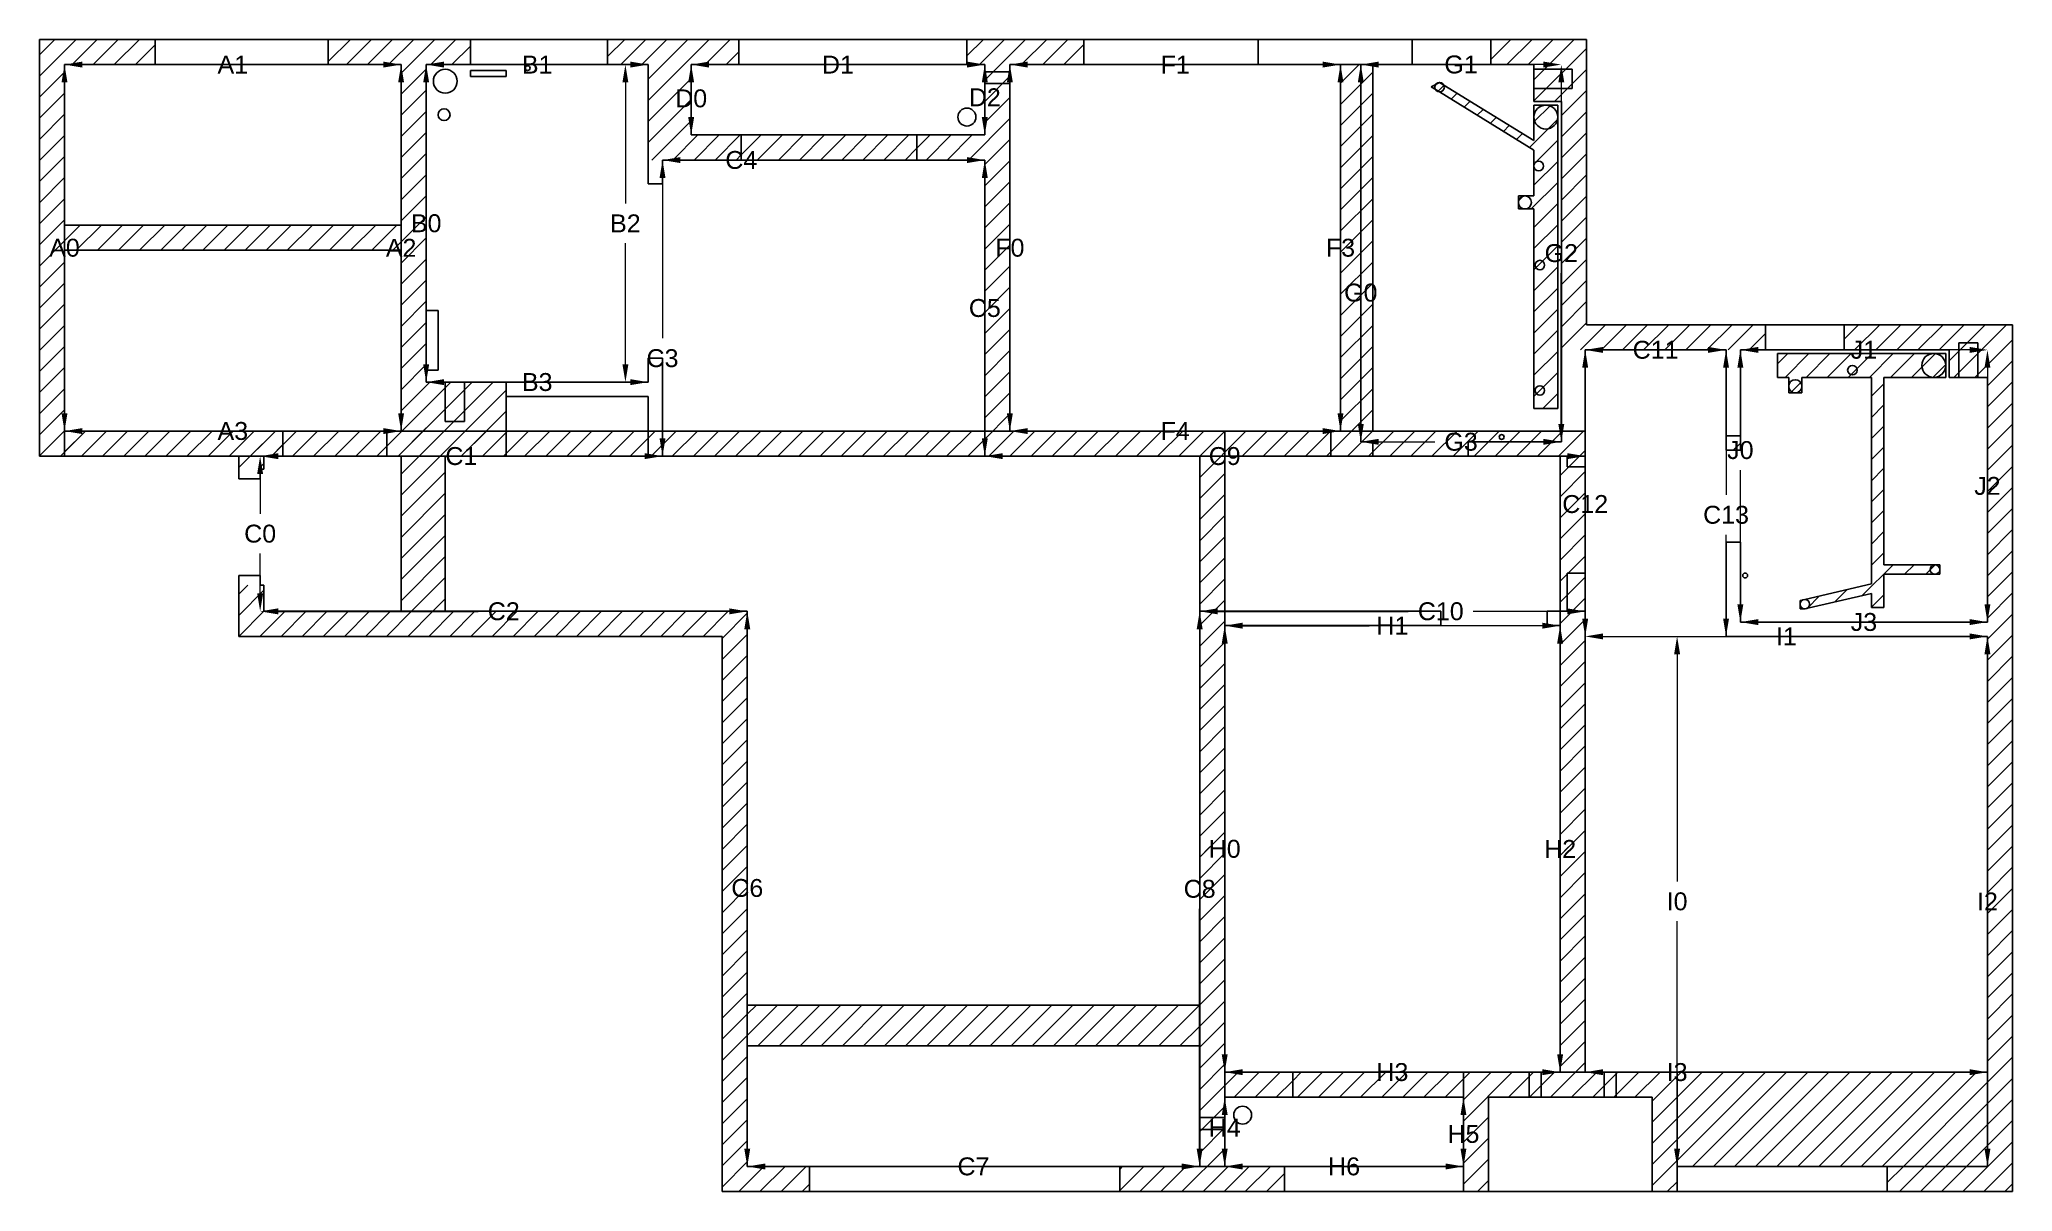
# Model space of a CAD drawing. Header units: inches. Extents: x 72.5 to 89, y 58.7 to 68.4.
import ezdxf

# ---------------------------------------------------------------- set-up
doc = ezdxf.new("R2010")
doc.units = ezdxf.units.IN
doc.header["$MEASUREMENT"] = 0
for name, color, linetype in [('a-pip', 7, 'Continuous'), ('del', 7, 'Continuous'), ('NoMv', 7, 'Continuous'), ('t-pip', 7, 'Continuous'), ('top', 7, 'Continuous'), ('w-pipe', 7, 'Continuous'), ('wall', 7, 'Continuous')]:
    doc.layers.add(name, color=color, linetype=linetype)
doc.styles.get("Standard").update_dxf_attribs({"font": 'Arial.ttf'})
doc.dimstyles.get("Standard").update_dxf_attribs({"dimtxt": 0.18, "dimasz": 0.18, "dimexe": 0.18, "dimexo": 0.0625, "dimgap": 0.09, "dimtad": 0, "dimtih": 1, "dimtoh": 1, "dimdec": 4, "dimzin": 0, "dimdsep": 46, "dimtxsty": 'Standard', "dimcen": 0.09, "dimadec": 0, "dimazin": 0, "dimtfac": 1, "dimtdec": 4, "dimtofl": 0, "dimtmove": 0, "dimatfit": 3, "dimfxl": 1, "dimtolj": 1, "dimtzin": 0, "dimarcsym": 0})

msp = doc.modelspace()

# ---------------------------------------------------------------- blocks, each defined once
blk = doc.blocks.new('*D103')
at = {"layer": 'wall', "color": 0, "lineweight": 9, "ltscale": 0.5, "transparency": 16777216}
for p, q in [((72.685, 68.002), (72.685, 66.783)), ((72.685, 65.232), (72.685, 66.451))]:
    blk.add_line(p, q, dxfattribs=at)
at = {"layer": 'wall', "color": 0, "ltscale": 0.5, "transparency": 16777216}
for points in [[(72.66, 68.002), (72.71, 68.002), (72.685, 68.152)], [(72.66, 65.232), (72.71, 65.232), (72.685, 65.082)]]:
    blk.add_solid(points, dxfattribs=at)
at = {"layer": 'wall', "color": 0, "ltscale": 0.5, "transparency": 16777216, "insert": (72.685, 66.617), "char_height": 0.15, "attachment_point": 5}
blk.add_mtext('\\A1;A0', dxfattribs=at)
blk = doc.blocks.new('*D102')
at = {"layer": 'wall', "color": 0, "lineweight": 9, "ltscale": 0.5, "transparency": 16777216}
for p, q in [((72.835, 68.152), (73.897, 68.152)), ((75.355, 68.152), (74.294, 68.152))]:
    blk.add_line(p, q, dxfattribs=at)
at = {"layer": 'wall', "color": 0, "ltscale": 0.5, "transparency": 16777216}
for points in [[(72.835, 68.177), (72.835, 68.127), (72.685, 68.152)], [(75.355, 68.177), (75.355, 68.127), (75.505, 68.152)]]:
    blk.add_solid(points, dxfattribs=at)
at = {"layer": 'wall', "color": 0, "ltscale": 0.5, "transparency": 16777216, "insert": (74.095, 68.152), "char_height": 0.15, "attachment_point": 5}
blk.add_mtext('\\A1;A1', dxfattribs=at)
blk = doc.blocks.new('*D101')
at = {"layer": 'wall', "color": 0, "lineweight": 9, "ltscale": 0.5, "transparency": 16777216}
for p, q in [((75.505, 68.002), (75.505, 66.782)), ((75.505, 65.232), (75.505, 66.452))]:
    blk.add_line(p, q, dxfattribs=at)
at = {"layer": 'wall', "color": 0, "ltscale": 0.5, "transparency": 16777216}
for points in [[(75.48, 68.002), (75.53, 68.002), (75.505, 68.152)], [(75.48, 65.232), (75.53, 65.232), (75.505, 65.082)]]:
    blk.add_solid(points, dxfattribs=at)
at = {"layer": 'wall', "color": 0, "ltscale": 0.5, "transparency": 16777216, "insert": (75.505, 66.617), "char_height": 0.15, "attachment_point": 5}
blk.add_mtext('\\A1;A2', dxfattribs=at)
blk = doc.blocks.new('*D100')
at = {"layer": 'wall', "color": 0, "lineweight": 9, "ltscale": 0.5, "transparency": 16777216}
for p, q in [((72.835, 65.082), (73.881, 65.082)), ((75.355, 65.082), (74.309, 65.082))]:
    blk.add_line(p, q, dxfattribs=at)
at = {"layer": 'wall', "color": 0, "ltscale": 0.5, "transparency": 16777216}
for points in [[(72.835, 65.107), (72.835, 65.057), (72.685, 65.082)], [(75.355, 65.107), (75.355, 65.057), (75.505, 65.082)]]:
    blk.add_solid(points, dxfattribs=at)
at = {"layer": 'wall', "color": 0, "ltscale": 0.5, "transparency": 16777216, "insert": (74.095, 65.082), "char_height": 0.15, "attachment_point": 5}
blk.add_mtext('\\A1;A3', dxfattribs=at)
blk = doc.blocks.new('*D99')
at = {"layer": 'wall', "color": 0, "lineweight": 9, "ltscale": 0.5, "transparency": 16777216}
for p, q in [((74.324, 64.722), (74.324, 64.389)), ((74.324, 63.722), (74.324, 64.056))]:
    blk.add_line(p, q, dxfattribs=at)
at = {"layer": 'wall', "color": 0, "ltscale": 0.5, "transparency": 16777216}
for points in [[(74.299, 64.722), (74.349, 64.722), (74.324, 64.872)], [(74.299, 63.722), (74.349, 63.722), (74.324, 63.572)]]:
    blk.add_solid(points, dxfattribs=at)
at = {"layer": 'wall', "color": 0, "ltscale": 0.5, "transparency": 16777216, "insert": (74.324, 64.222), "char_height": 0.15, "attachment_point": 5}
blk.add_mtext('\\A1;C0', dxfattribs=at)
blk = doc.blocks.new('*D98')
at = {"layer": 'wall', "color": 0, "lineweight": 9, "ltscale": 0.5, "transparency": 16777216}
for p, q in [((75.715, 68.002), (75.715, 66.988)), ((75.715, 65.642), (75.715, 66.656))]:
    blk.add_line(p, q, dxfattribs=at)
at = {"layer": 'wall', "color": 0, "ltscale": 0.5, "transparency": 16777216}
for points in [[(75.69, 68.002), (75.74, 68.002), (75.715, 68.152)], [(75.69, 65.642), (75.74, 65.642), (75.715, 65.492)]]:
    blk.add_solid(points, dxfattribs=at)
at = {"layer": 'wall', "color": 0, "ltscale": 0.5, "transparency": 16777216, "insert": (75.715, 66.822), "char_height": 0.15, "attachment_point": 5}
blk.add_mtext('\\A1;B0', dxfattribs=at)
blk = doc.blocks.new('*D97')
at = {"layer": 'wall', "color": 0, "lineweight": 9, "ltscale": 0.5, "transparency": 16777216}
for p, q in [((75.865, 68.152), (76.454, 68.152)), ((77.425, 68.152), (76.836, 68.152))]:
    blk.add_line(p, q, dxfattribs=at)
at = {"layer": 'wall', "color": 0, "ltscale": 0.5, "transparency": 16777216}
for points in [[(75.865, 68.177), (75.865, 68.127), (75.715, 68.152)], [(77.425, 68.177), (77.425, 68.127), (77.575, 68.152)]]:
    blk.add_solid(points, dxfattribs=at)
at = {"layer": 'wall', "color": 0, "ltscale": 0.5, "transparency": 16777216, "insert": (76.645, 68.152), "char_height": 0.15, "attachment_point": 5}
blk.add_mtext('\\A1;B1', dxfattribs=at)
blk = doc.blocks.new('*D96')
at = {"layer": 'wall', "color": 0, "lineweight": 9, "ltscale": 0.5, "transparency": 16777216}
for p, q in [((77.384, 68.002), (77.384, 66.987)), ((77.384, 65.642), (77.384, 66.657))]:
    blk.add_line(p, q, dxfattribs=at)
at = {"layer": 'wall', "color": 0, "ltscale": 0.5, "transparency": 16777216}
for points in [[(77.359, 68.002), (77.409, 68.002), (77.384, 68.152)], [(77.359, 65.642), (77.409, 65.642), (77.384, 65.492)]]:
    blk.add_solid(points, dxfattribs=at)
at = {"layer": 'wall', "color": 0, "ltscale": 0.5, "transparency": 16777216, "insert": (77.384, 66.822), "char_height": 0.15, "attachment_point": 5}
blk.add_mtext('\\A1;B2', dxfattribs=at)
blk = doc.blocks.new('*D95')
at = {"layer": 'wall', "color": 0, "lineweight": 9, "ltscale": 0.5, "transparency": 16777216}
for p, q in [((75.865, 65.492), (76.439, 65.492)), ((77.425, 65.492), (76.852, 65.492))]:
    blk.add_line(p, q, dxfattribs=at)
at = {"layer": 'wall', "color": 0, "ltscale": 0.5, "transparency": 16777216}
for points in [[(75.865, 65.517), (75.865, 65.467), (75.715, 65.492)], [(77.425, 65.517), (77.425, 65.467), (77.575, 65.492)]]:
    blk.add_solid(points, dxfattribs=at)
at = {"layer": 'wall', "color": 0, "ltscale": 0.5, "transparency": 16777216, "insert": (76.645, 65.492), "char_height": 0.15, "attachment_point": 5}
blk.add_mtext('\\A1;B3', dxfattribs=at)
blk = doc.blocks.new('*D94')
at = {"layer": 'wall', "color": 0, "lineweight": 9, "ltscale": 0.5, "transparency": 16777216}
for p, q in [((77.695, 67.202), (77.695, 65.859)), ((77.695, 65.022), (77.695, 65.526))]:
    blk.add_line(p, q, dxfattribs=at)
at = {"layer": 'wall', "color": 0, "ltscale": 0.5, "transparency": 16777216}
for points in [[(77.67, 67.202), (77.72, 67.202), (77.695, 67.352)], [(77.67, 65.022), (77.72, 65.022), (77.695, 64.872)]]:
    blk.add_solid(points, dxfattribs=at)
at = {"layer": 'wall', "color": 0, "ltscale": 0.5, "transparency": 16777216, "insert": (77.695, 65.692), "char_height": 0.15, "attachment_point": 5}
blk.add_mtext('\\A1;C3', dxfattribs=at)
blk = doc.blocks.new('*D93')
at = {"layer": 'wall', "color": 0, "lineweight": 9, "ltscale": 0.5, "transparency": 16777216}
for p, q in [((77.845, 67.352), (78.141, 67.352)), ((80.245, 67.352), (78.569, 67.352))]:
    blk.add_line(p, q, dxfattribs=at)
at = {"layer": 'wall', "color": 0, "ltscale": 0.5, "transparency": 16777216}
for points in [[(77.845, 67.377), (77.845, 67.327), (77.695, 67.352)], [(80.245, 67.377), (80.245, 67.327), (80.395, 67.352)]]:
    blk.add_solid(points, dxfattribs=at)
at = {"layer": 'wall', "color": 0, "ltscale": 0.5, "transparency": 16777216, "insert": (78.355, 67.352), "char_height": 0.15, "attachment_point": 5}
blk.add_mtext('\\A1;C4', dxfattribs=at)
blk = doc.blocks.new('*D92')
at = {"layer": 'wall', "color": 0, "lineweight": 9, "ltscale": 0.5, "transparency": 16777216}
for p, q in [((80.395, 67.202), (80.395, 66.279)), ((80.395, 65.022), (80.395, 65.946))]:
    blk.add_line(p, q, dxfattribs=at)
at = {"layer": 'wall', "color": 0, "ltscale": 0.5, "transparency": 16777216}
for points in [[(80.37, 67.202), (80.42, 67.202), (80.395, 67.352)], [(80.37, 65.022), (80.42, 65.022), (80.395, 64.872)]]:
    blk.add_solid(points, dxfattribs=at)
at = {"layer": 'wall', "color": 0, "ltscale": 0.5, "transparency": 16777216, "insert": (80.395, 66.112), "char_height": 0.15, "attachment_point": 5}
blk.add_mtext('\\A1;C5', dxfattribs=at)
blk = doc.blocks.new('*D91')
at = {"layer": 'wall', "color": 0, "lineweight": 9, "ltscale": 0.5, "transparency": 16777216}
for p, q in [((78.405, 63.422), (78.405, 61.421)), ((78.405, 59.072), (78.405, 61.087))]:
    blk.add_line(p, q, dxfattribs=at)
at = {"layer": 'wall', "color": 0, "ltscale": 0.5, "transparency": 16777216}
for points in [[(78.38, 63.422), (78.43, 63.422), (78.405, 63.572)], [(78.38, 59.072), (78.43, 59.072), (78.405, 58.922)]]:
    blk.add_solid(points, dxfattribs=at)
at = {"layer": 'wall', "color": 0, "ltscale": 0.5, "transparency": 16777216, "insert": (78.405, 61.254), "char_height": 0.15, "attachment_point": 5}
blk.add_mtext('\\A1;C6', dxfattribs=at)
blk = doc.blocks.new('*D90')
at = {"layer": 'wall', "color": 0, "lineweight": 9, "ltscale": 0.5, "transparency": 16777216}
for p, q in [((78.555, 58.922), (80.085, 58.922)), ((82.045, 58.922), (80.515, 58.922))]:
    blk.add_line(p, q, dxfattribs=at)
at = {"layer": 'wall', "color": 0, "ltscale": 0.5, "transparency": 16777216}
for points in [[(78.555, 58.947), (78.555, 58.897), (78.405, 58.922)], [(82.045, 58.947), (82.045, 58.897), (82.195, 58.922)]]:
    blk.add_solid(points, dxfattribs=at)
at = {"layer": 'wall', "color": 0, "ltscale": 0.5, "transparency": 16777216, "insert": (80.3, 58.922), "char_height": 0.15, "attachment_point": 5}
blk.add_mtext('\\A1;C7', dxfattribs=at)
blk = doc.blocks.new('*D89')
at = {"layer": 'wall', "color": 0, "lineweight": 9, "ltscale": 0.5, "transparency": 16777216}
for p, q in [((82.195, 63.422), (82.195, 61.414)), ((82.195, 59.072), (82.195, 61.081))]:
    blk.add_line(p, q, dxfattribs=at)
at = {"layer": 'wall', "color": 0, "ltscale": 0.5, "transparency": 16777216}
for points in [[(82.17, 63.422), (82.22, 63.422), (82.195, 63.572)], [(82.17, 59.072), (82.22, 59.072), (82.195, 58.922)]]:
    blk.add_solid(points, dxfattribs=at)
at = {"layer": 'wall', "color": 0, "ltscale": 0.5, "transparency": 16777216, "insert": (82.195, 61.247), "char_height": 0.15, "attachment_point": 5}
blk.add_mtext('\\A1;C8', dxfattribs=at)
blk = doc.blocks.new('*D88')
at = {"layer": 'wall', "color": 0, "lineweight": 9, "ltscale": 0.5, "transparency": 16777216}
for p, q in [((80.545, 64.872), (82.19, 64.872)), ((85.275, 64.872), (82.62, 64.872))]:
    blk.add_line(p, q, dxfattribs=at)
at = {"layer": 'wall', "color": 0, "ltscale": 0.5, "transparency": 16777216}
for points in [[(80.545, 64.897), (80.545, 64.847), (80.395, 64.872)], [(85.275, 64.897), (85.275, 64.847), (85.425, 64.872)]]:
    blk.add_solid(points, dxfattribs=at)
at = {"layer": 'wall', "color": 0, "ltscale": 0.5, "transparency": 16777216, "insert": (82.405, 64.872), "char_height": 0.15, "attachment_point": 5}
blk.add_mtext('\\A1;C9', dxfattribs=at)
blk = doc.blocks.new('*D87')
at = {"layer": 'wall', "color": 0, "lineweight": 9, "ltscale": 0.5, "transparency": 16777216}
for p, q in [((80.755, 68.152), (81.806, 68.152)), ((83.225, 68.152), (82.174, 68.152))]:
    blk.add_line(p, q, dxfattribs=at)
at = {"layer": 'wall', "color": 0, "ltscale": 0.5, "transparency": 16777216}
for points in [[(80.755, 68.177), (80.755, 68.127), (80.605, 68.152)], [(83.225, 68.177), (83.225, 68.127), (83.375, 68.152)]]:
    blk.add_solid(points, dxfattribs=at)
at = {"layer": 'wall', "color": 0, "ltscale": 0.5, "transparency": 16777216, "insert": (81.99, 68.152), "char_height": 0.15, "attachment_point": 5}
blk.add_mtext('\\A1;F1', dxfattribs=at)
blk = doc.blocks.new('*D86')
at = {"layer": 'wall', "color": 0, "lineweight": 9, "ltscale": 0.5, "transparency": 16777216}
for p, q in [((80.605, 68.002), (80.605, 66.783)), ((80.605, 65.232), (80.605, 66.451))]:
    blk.add_line(p, q, dxfattribs=at)
at = {"layer": 'wall', "color": 0, "ltscale": 0.5, "transparency": 16777216}
for points in [[(80.58, 68.002), (80.63, 68.002), (80.605, 68.152)], [(80.58, 65.232), (80.63, 65.232), (80.605, 65.082)]]:
    blk.add_solid(points, dxfattribs=at)
at = {"layer": 'wall', "color": 0, "ltscale": 0.5, "transparency": 16777216, "insert": (80.605, 66.617), "char_height": 0.15, "attachment_point": 5}
blk.add_mtext('\\A1;F0', dxfattribs=at)
blk = doc.blocks.new('*D85')
at = {"layer": 'wall', "color": 0, "lineweight": 9, "ltscale": 0.5, "transparency": 16777216}
for p, q in [((83.375, 68.002), (83.375, 66.783)), ((83.375, 65.232), (83.375, 66.451))]:
    blk.add_line(p, q, dxfattribs=at)
at = {"layer": 'wall', "color": 0, "ltscale": 0.5, "transparency": 16777216}
for points in [[(83.35, 68.002), (83.4, 68.002), (83.375, 68.152)], [(83.35, 65.232), (83.4, 65.232), (83.375, 65.082)]]:
    blk.add_solid(points, dxfattribs=at)
at = {"layer": 'wall', "color": 0, "ltscale": 0.5, "transparency": 16777216, "insert": (83.375, 66.617), "char_height": 0.15, "attachment_point": 5}
blk.add_mtext('\\A1;F3', dxfattribs=at)
blk = doc.blocks.new('*D84')
at = {"layer": 'wall', "color": 0, "lineweight": 9, "ltscale": 0.5, "transparency": 16777216}
for p, q in [((80.755, 65.082), (81.792, 65.082)), ((83.225, 65.082), (82.189, 65.082))]:
    blk.add_line(p, q, dxfattribs=at)
at = {"layer": 'wall', "color": 0, "ltscale": 0.5, "transparency": 16777216}
for points in [[(80.755, 65.107), (80.755, 65.057), (80.605, 65.082)], [(83.225, 65.107), (83.225, 65.057), (83.375, 65.082)]]:
    blk.add_solid(points, dxfattribs=at)
at = {"layer": 'wall', "color": 0, "ltscale": 0.5, "transparency": 16777216, "insert": (81.99, 65.082), "char_height": 0.15, "attachment_point": 5}
blk.add_mtext('\\A1;F4', dxfattribs=at)
blk = doc.blocks.new('*D83')
at = {"layer": 'wall', "color": 0, "lineweight": 9, "ltscale": 0.5, "transparency": 16777216}
for p, q in [((83.695, 64.992), (84.165, 64.992)), ((85.075, 64.992), (84.605, 64.992))]:
    blk.add_line(p, q, dxfattribs=at)
at = {"layer": 'wall', "color": 0, "ltscale": 0.5, "transparency": 16777216}
for points in [[(83.695, 65.017), (83.695, 64.967), (83.545, 64.992)], [(85.075, 65.017), (85.075, 64.967), (85.225, 64.992)]]:
    blk.add_solid(points, dxfattribs=at)
at = {"layer": 'wall', "color": 0, "ltscale": 0.5, "transparency": 16777216, "insert": (84.385, 64.992), "char_height": 0.15, "attachment_point": 5}
blk.add_mtext('\\A1;G3', dxfattribs=at)
blk = doc.blocks.new('*D82')
at = {"layer": 'wall', "color": 0, "lineweight": 9, "ltscale": 0.5, "transparency": 16777216}
for p, q in [((83.545, 68.002), (83.545, 66.407)), ((83.545, 65.142), (83.545, 66.074))]:
    blk.add_line(p, q, dxfattribs=at)
at = {"layer": 'wall', "color": 0, "ltscale": 0.5, "transparency": 16777216}
for points in [[(83.52, 68.002), (83.57, 68.002), (83.545, 68.152)], [(83.52, 65.142), (83.57, 65.142), (83.545, 64.992)]]:
    blk.add_solid(points, dxfattribs=at)
at = {"layer": 'wall', "color": 0, "ltscale": 0.5, "transparency": 16777216, "insert": (83.545, 66.241), "char_height": 0.15, "attachment_point": 5}
blk.add_mtext('\\A1;G0', dxfattribs=at)
blk = doc.blocks.new('*D81')
at = {"layer": 'wall', "color": 0, "lineweight": 9, "ltscale": 0.5, "transparency": 16777216}
for p, q in [((83.695, 68.152), (84.181, 68.152)), ((85.075, 68.152), (84.59, 68.152))]:
    blk.add_line(p, q, dxfattribs=at)
at = {"layer": 'wall', "color": 0, "ltscale": 0.5, "transparency": 16777216}
for points in [[(83.695, 68.177), (83.695, 68.127), (83.545, 68.152)], [(85.075, 68.177), (85.075, 68.127), (85.225, 68.152)]]:
    blk.add_solid(points, dxfattribs=at)
at = {"layer": 'wall', "color": 0, "ltscale": 0.5, "transparency": 16777216, "insert": (84.385, 68.152), "char_height": 0.15, "attachment_point": 5}
blk.add_mtext('\\A1;G1', dxfattribs=at)
blk = doc.blocks.new('*D80')
at = {"layer": 'wall', "color": 0, "lineweight": 9, "ltscale": 0.5, "transparency": 16777216}
for p, q in [((85.225, 68.002), (85.225, 66.739)), ((85.225, 65.142), (85.225, 66.406))]:
    blk.add_line(p, q, dxfattribs=at)
at = {"layer": 'wall', "color": 0, "ltscale": 0.5, "transparency": 16777216}
for points in [[(85.2, 68.002), (85.25, 68.002), (85.225, 68.152)], [(85.2, 65.142), (85.25, 65.142), (85.225, 64.992)]]:
    blk.add_solid(points, dxfattribs=at)
at = {"layer": 'wall', "color": 0, "ltscale": 0.5, "transparency": 16777216, "insert": (85.225, 66.572), "char_height": 0.15, "attachment_point": 5}
blk.add_mtext('\\A1;G2', dxfattribs=at)
blk = doc.blocks.new('*D79')
at = {"layer": 'wall', "color": 0, "lineweight": 9, "ltscale": 0.5, "transparency": 16777216}
for p, q in [((77.935, 68.002), (77.935, 67.974)), ((77.935, 67.712), (77.935, 67.762))]:
    blk.add_line(p, q, dxfattribs=at)
at = {"layer": 'wall', "color": 0, "ltscale": 0.5, "transparency": 16777216}
for points in [[(77.91, 68.002), (77.96, 68.002), (77.935, 68.152)], [(77.91, 67.712), (77.96, 67.712), (77.935, 67.562)]]:
    blk.add_solid(points, dxfattribs=at)
at = {"layer": 'wall', "color": 0, "ltscale": 0.5, "transparency": 16777216, "insert": (77.935, 67.868), "char_height": 0.15, "attachment_point": 5}
blk.add_mtext('\\A1;D0', dxfattribs=at)
blk = doc.blocks.new('*D78')
at = {"layer": 'wall', "color": 0, "lineweight": 9, "ltscale": 0.5, "transparency": 16777216}
for p, q in [((80.395, 68.002), (80.395, 67.983)), ((80.395, 67.712), (80.395, 67.773))]:
    blk.add_line(p, q, dxfattribs=at)
at = {"layer": 'wall', "color": 0, "ltscale": 0.5, "transparency": 16777216}
for points in [[(80.37, 68.002), (80.42, 68.002), (80.395, 68.152)], [(80.37, 67.712), (80.42, 67.712), (80.395, 67.562)]]:
    blk.add_solid(points, dxfattribs=at)
at = {"layer": 'wall', "color": 0, "ltscale": 0.5, "transparency": 16777216, "insert": (80.395, 67.878), "char_height": 0.15, "attachment_point": 5}
blk.add_mtext('\\A1;D2', dxfattribs=at)
blk = doc.blocks.new('*D77')
at = {"layer": 'wall', "color": 0, "lineweight": 9, "ltscale": 0.5, "transparency": 16777216}
for p, q in [((78.085, 68.152), (78.968, 68.152)), ((80.245, 68.152), (79.363, 68.152))]:
    blk.add_line(p, q, dxfattribs=at)
at = {"layer": 'wall', "color": 0, "ltscale": 0.5, "transparency": 16777216}
for points in [[(78.085, 68.177), (78.085, 68.127), (77.935, 68.152)], [(80.245, 68.177), (80.245, 68.127), (80.395, 68.152)]]:
    blk.add_solid(points, dxfattribs=at)
at = {"layer": 'wall', "color": 0, "ltscale": 0.5, "transparency": 16777216, "insert": (79.165, 68.152), "char_height": 0.15, "attachment_point": 5}
blk.add_mtext('\\A1;D1', dxfattribs=at)
blk = doc.blocks.new('*D105')
at = {"layer": 'wall', "color": 0, "lineweight": 9, "ltscale": 0.5, "transparency": 16777216}
for p, q in [((74.475, 63.572), (76.151, 63.572)), ((78.255, 63.572), (76.579, 63.572))]:
    blk.add_line(p, q, dxfattribs=at)
at = {"layer": 'wall', "color": 0, "ltscale": 0.5, "transparency": 16777216}
for points in [[(74.475, 63.597), (74.475, 63.547), (74.325, 63.572)], [(78.255, 63.597), (78.255, 63.547), (78.405, 63.572)]]:
    blk.add_solid(points, dxfattribs=at)
at = {"layer": 'wall', "color": 0, "ltscale": 0.5, "transparency": 16777216, "insert": (76.365, 63.572), "char_height": 0.15, "attachment_point": 5}
blk.add_mtext('\\A1;C2', dxfattribs=at)
blk = doc.blocks.new('*D75')
at = {"layer": 'wall', "color": 0, "lineweight": 9, "ltscale": 0.5, "transparency": 16777216}
for p, q in [((74.475, 64.872), (75.811, 64.872)), ((77.545, 64.872), (76.21, 64.872))]:
    blk.add_line(p, q, dxfattribs=at)
at = {"layer": 'wall', "color": 0, "ltscale": 0.5, "transparency": 16777216}
for points in [[(74.475, 64.897), (74.475, 64.847), (74.325, 64.872)], [(77.545, 64.897), (77.545, 64.847), (77.695, 64.872)]]:
    blk.add_solid(points, dxfattribs=at)
at = {"layer": 'wall', "color": 0, "ltscale": 0.5, "transparency": 16777216, "insert": (76.01, 64.872), "char_height": 0.15, "attachment_point": 5}
blk.add_mtext('\\A1;C1', dxfattribs=at)
blk = doc.blocks.new('*D74')
at = {"layer": 'wall', "color": 0, "lineweight": 9, "ltscale": 0.5, "transparency": 16777216}
for p, q in [((82.345, 63.572), (83.943, 63.572)), ((85.275, 63.572), (84.487, 63.572))]:
    blk.add_line(p, q, dxfattribs=at)
at = {"layer": 'wall', "color": 0, "ltscale": 0.5, "transparency": 16777216}
for points in [[(82.345, 63.597), (82.345, 63.547), (82.195, 63.572)], [(85.275, 63.597), (85.275, 63.547), (85.425, 63.572)]]:
    blk.add_solid(points, dxfattribs=at)
at = {"layer": 'wall', "color": 0, "ltscale": 0.5, "transparency": 16777216, "insert": (84.215, 63.572), "char_height": 0.15, "attachment_point": 5}
blk.add_mtext('\\A1;C10', dxfattribs=at)
blk = doc.blocks.new('*D73')
at = {"layer": 'wall', "color": 0, "lineweight": 9, "ltscale": 0.5, "transparency": 16777216}
for p, q in [((85.575, 65.762), (85.766, 65.762)), ((86.455, 65.762), (86.265, 65.762))]:
    blk.add_line(p, q, dxfattribs=at)
at = {"layer": 'wall', "color": 0, "ltscale": 0.5, "transparency": 16777216}
for points in [[(85.575, 65.787), (85.575, 65.737), (85.425, 65.762)], [(86.455, 65.787), (86.455, 65.737), (86.605, 65.762)]]:
    blk.add_solid(points, dxfattribs=at)
at = {"layer": 'wall', "color": 0, "ltscale": 0.5, "transparency": 16777216, "insert": (86.015, 65.762), "char_height": 0.15, "attachment_point": 5}
blk.add_mtext('\\A1;C11', dxfattribs=at)
blk = doc.blocks.new('*D72')
at = {"layer": 'wall', "color": 0, "lineweight": 9, "ltscale": 0.5, "transparency": 16777216}
for p, q in [((85.575, 63.362), (86.962, 63.362)), ((88.645, 63.362), (87.258, 63.362))]:
    blk.add_line(p, q, dxfattribs=at)
at = {"layer": 'wall', "color": 0, "ltscale": 0.5, "transparency": 16777216}
for points in [[(85.575, 63.387), (85.575, 63.337), (85.425, 63.362)], [(88.645, 63.387), (88.645, 63.337), (88.795, 63.362)]]:
    blk.add_solid(points, dxfattribs=at)
at = {"layer": 'wall', "color": 0, "ltscale": 0.5, "transparency": 16777216, "insert": (87.11, 63.362), "char_height": 0.15, "attachment_point": 5}
blk.add_mtext('\\A1;I1', dxfattribs=at)
blk = doc.blocks.new('*D71')
at = {"layer": 'wall', "color": 0, "lineweight": 9, "ltscale": 0.5, "transparency": 16777216}
for p, q in [((85.575, 59.712), (86.031, 59.712)), ((88.645, 59.712), (86.359, 59.712))]:
    blk.add_line(p, q, dxfattribs=at)
at = {"layer": 'wall', "color": 0, "ltscale": 0.5, "transparency": 16777216}
for points in [[(85.575, 59.737), (85.575, 59.687), (85.425, 59.712)], [(88.645, 59.737), (88.645, 59.687), (88.795, 59.712)]]:
    blk.add_solid(points, dxfattribs=at)
at = {"layer": 'wall', "color": 0, "ltscale": 0.5, "transparency": 16777216, "insert": (86.195, 59.712), "char_height": 0.15, "attachment_point": 5}
blk.add_mtext('\\A1;I3', dxfattribs=at)
blk = doc.blocks.new('*D70')
at = {"layer": 'wall', "color": 0, "lineweight": 9, "ltscale": 0.5, "transparency": 16777216}
for p, q in [((88.795, 63.212), (88.795, 61.307)), ((88.795, 59.072), (88.795, 60.977))]:
    blk.add_line(p, q, dxfattribs=at)
at = {"layer": 'wall', "color": 0, "ltscale": 0.5, "transparency": 16777216}
for points in [[(88.77, 63.212), (88.82, 63.212), (88.795, 63.362)], [(88.77, 59.072), (88.82, 59.072), (88.795, 58.922)]]:
    blk.add_solid(points, dxfattribs=at)
at = {"layer": 'wall', "color": 0, "ltscale": 0.5, "transparency": 16777216, "insert": (88.795, 61.142), "char_height": 0.15, "attachment_point": 5}
blk.add_mtext('\\A1;I2', dxfattribs=at)
blk = doc.blocks.new('*D69')
at = {"layer": 'wall', "color": 0, "lineweight": 9, "ltscale": 0.5, "transparency": 16777216}
for p, q in [((86.195, 63.212), (86.195, 61.308)), ((86.195, 59.072), (86.195, 60.976))]:
    blk.add_line(p, q, dxfattribs=at)
at = {"layer": 'wall', "color": 0, "ltscale": 0.5, "transparency": 16777216}
for points in [[(86.17, 63.212), (86.22, 63.212), (86.195, 63.362)], [(86.17, 59.072), (86.22, 59.072), (86.195, 58.922)]]:
    blk.add_solid(points, dxfattribs=at)
at = {"layer": 'wall', "color": 0, "ltscale": 0.5, "transparency": 16777216, "insert": (86.195, 61.142), "char_height": 0.15, "attachment_point": 5}
blk.add_mtext('\\A1;I0', dxfattribs=at)
blk = doc.blocks.new('*D68')
at = {"layer": 'wall', "color": 0, "lineweight": 9, "ltscale": 0.5, "transparency": 16777216}
for p, q in [((82.555, 63.452), (83.614, 63.452)), ((85.065, 63.452), (84.007, 63.452))]:
    blk.add_line(p, q, dxfattribs=at)
at = {"layer": 'wall', "color": 0, "ltscale": 0.5, "transparency": 16777216}
for points in [[(82.555, 63.477), (82.555, 63.427), (82.405, 63.452)], [(85.065, 63.477), (85.065, 63.427), (85.215, 63.452)]]:
    blk.add_solid(points, dxfattribs=at)
at = {"layer": 'wall', "color": 0, "ltscale": 0.5, "transparency": 16777216, "insert": (83.81, 63.452), "char_height": 0.15, "attachment_point": 5}
blk.add_mtext('\\A1;H1', dxfattribs=at)
blk = doc.blocks.new('*D67')
at = {"layer": 'wall', "color": 0, "lineweight": 9, "ltscale": 0.5, "transparency": 16777216}
for p, q in [((82.405, 63.302), (82.405, 61.748)), ((82.405, 59.862), (82.405, 61.416))]:
    blk.add_line(p, q, dxfattribs=at)
at = {"layer": 'wall', "color": 0, "ltscale": 0.5, "transparency": 16777216}
for points in [[(82.38, 63.302), (82.43, 63.302), (82.405, 63.452)], [(82.38, 59.862), (82.43, 59.862), (82.405, 59.712)]]:
    blk.add_solid(points, dxfattribs=at)
at = {"layer": 'wall', "color": 0, "ltscale": 0.5, "transparency": 16777216, "insert": (82.405, 61.582), "char_height": 0.15, "attachment_point": 5}
blk.add_mtext('\\A1;H0', dxfattribs=at)
blk = doc.blocks.new('*D66')
at = {"layer": 'wall', "color": 0, "lineweight": 9, "ltscale": 0.5, "transparency": 16777216}
for p, q in [((85.215, 63.302), (85.215, 61.747)), ((85.215, 59.862), (85.215, 61.417))]:
    blk.add_line(p, q, dxfattribs=at)
at = {"layer": 'wall', "color": 0, "ltscale": 0.5, "transparency": 16777216}
for points in [[(85.19, 63.302), (85.24, 63.302), (85.215, 63.452)], [(85.19, 59.862), (85.24, 59.862), (85.215, 59.712)]]:
    blk.add_solid(points, dxfattribs=at)
at = {"layer": 'wall', "color": 0, "ltscale": 0.5, "transparency": 16777216, "insert": (85.215, 61.582), "char_height": 0.15, "attachment_point": 5}
blk.add_mtext('\\A1;H2', dxfattribs=at)
blk = doc.blocks.new('*D65')
at = {"layer": 'wall', "color": 0, "lineweight": 9, "ltscale": 0.5, "transparency": 16777216}
for p, q in [((82.555, 59.712), (83.598, 59.712)), ((85.065, 59.712), (84.022, 59.712))]:
    blk.add_line(p, q, dxfattribs=at)
at = {"layer": 'wall', "color": 0, "ltscale": 0.5, "transparency": 16777216}
for points in [[(82.555, 59.737), (82.555, 59.687), (82.405, 59.712)], [(85.065, 59.737), (85.065, 59.687), (85.215, 59.712)]]:
    blk.add_solid(points, dxfattribs=at)
at = {"layer": 'wall', "color": 0, "ltscale": 0.5, "transparency": 16777216, "insert": (83.81, 59.712), "char_height": 0.15, "attachment_point": 5}
blk.add_mtext('\\A1;H3', dxfattribs=at)
blk = doc.blocks.new('*D64')
at = {"layer": 'wall', "color": 0, "lineweight": 9, "ltscale": 0.5, "transparency": 16777216}
for p, q in [((82.405, 59.352), (82.405, 59.352)), ((82.405, 59.072), (82.405, 59.142))]:
    blk.add_line(p, q, dxfattribs=at)
at = {"layer": 'wall', "color": 0, "ltscale": 0.5, "transparency": 16777216}
for points in [[(82.38, 59.352), (82.43, 59.352), (82.405, 59.502)], [(82.38, 59.072), (82.43, 59.072), (82.405, 58.922)]]:
    blk.add_solid(points, dxfattribs=at)
at = {"layer": 'wall', "color": 0, "ltscale": 0.5, "transparency": 16777216, "insert": (82.405, 59.247), "char_height": 0.15, "attachment_point": 5}
blk.add_mtext('\\A1;H4', dxfattribs=at)
blk = doc.blocks.new('*D63')
at = {"layer": 'wall', "color": 0, "lineweight": 9, "ltscale": 0.5, "transparency": 16777216}
for p, q in [((84.405, 59.352), (84.405, 59.3)), ((84.405, 59.072), (84.405, 59.088))]:
    blk.add_line(p, q, dxfattribs=at)
at = {"layer": 'wall', "color": 0, "ltscale": 0.5, "transparency": 16777216}
for points in [[(84.38, 59.352), (84.43, 59.352), (84.405, 59.502)], [(84.38, 59.072), (84.43, 59.072), (84.405, 58.922)]]:
    blk.add_solid(points, dxfattribs=at)
at = {"layer": 'wall', "color": 0, "ltscale": 0.5, "transparency": 16777216, "insert": (84.405, 59.194), "char_height": 0.15, "attachment_point": 5}
blk.add_mtext('\\A1;H5', dxfattribs=at)
blk = doc.blocks.new('*D62')
at = {"layer": 'wall', "color": 0, "lineweight": 9, "ltscale": 0.5, "transparency": 16777216}
for p, q in [((82.555, 58.922), (83.193, 58.922)), ((84.255, 58.922), (83.617, 58.922))]:
    blk.add_line(p, q, dxfattribs=at)
at = {"layer": 'wall', "color": 0, "ltscale": 0.5, "transparency": 16777216}
for points in [[(82.555, 58.947), (82.555, 58.897), (82.405, 58.922)], [(84.255, 58.947), (84.255, 58.897), (84.405, 58.922)]]:
    blk.add_solid(points, dxfattribs=at)
at = {"layer": 'wall', "color": 0, "ltscale": 0.5, "transparency": 16777216, "insert": (83.405, 58.922), "char_height": 0.15, "attachment_point": 5}
blk.add_mtext('\\A1;H6', dxfattribs=at)
blk = doc.blocks.new('*D61')
at = {"layer": 'wall', "color": 0, "lineweight": 9, "ltscale": 0.5, "transparency": 16777216}
for p, q in [((86.605, 65.612), (86.605, 64.547)), ((86.605, 63.512), (86.605, 64.213))]:
    blk.add_line(p, q, dxfattribs=at)
at = {"layer": 'wall', "color": 0, "ltscale": 0.5, "transparency": 16777216}
for points in [[(86.58, 65.612), (86.63, 65.612), (86.605, 65.762)], [(86.58, 63.512), (86.63, 63.512), (86.605, 63.362)]]:
    blk.add_solid(points, dxfattribs=at)
at = {"layer": 'wall', "color": 0, "ltscale": 0.5, "transparency": 16777216, "insert": (86.605, 64.38), "char_height": 0.15, "attachment_point": 5}
blk.add_mtext('\\A1;C13', dxfattribs=at)
blk = doc.blocks.new('*D60')
at = {"layer": 'wall', "color": 0, "lineweight": 9, "ltscale": 0.5, "transparency": 16777216}
for p, q in [((85.425, 65.612), (85.425, 64.637)), ((85.425, 63.512), (85.425, 64.303))]:
    blk.add_line(p, q, dxfattribs=at)
at = {"layer": 'wall', "color": 0, "ltscale": 0.5, "transparency": 16777216}
for points in [[(85.4, 65.612), (85.45, 65.612), (85.425, 65.762)], [(85.4, 63.512), (85.45, 63.512), (85.425, 63.362)]]:
    blk.add_solid(points, dxfattribs=at)
at = {"layer": 'wall', "color": 0, "ltscale": 0.5, "transparency": 16777216, "insert": (85.425, 64.47), "char_height": 0.15, "attachment_point": 5}
blk.add_mtext('\\A1;C12', dxfattribs=at)
blk = doc.blocks.new('*D59')
at = {"layer": 'wall', "color": 0, "lineweight": 9, "ltscale": 0.5, "transparency": 16777216}
for p, q in [((88.795, 65.612), (88.795, 64.788)), ((88.795, 63.632), (88.795, 64.456))]:
    blk.add_line(p, q, dxfattribs=at)
at = {"layer": 'wall', "color": 0, "ltscale": 0.5, "transparency": 16777216}
for points in [[(88.77, 65.612), (88.82, 65.612), (88.795, 65.762)], [(88.77, 63.632), (88.82, 63.632), (88.795, 63.482)]]:
    blk.add_solid(points, dxfattribs=at)
at = {"layer": 'wall', "color": 0, "ltscale": 0.5, "transparency": 16777216, "insert": (88.795, 64.622), "char_height": 0.15, "attachment_point": 5}
blk.add_mtext('\\A1;J2', dxfattribs=at)
blk = doc.blocks.new('*D58')
at = {"layer": 'wall', "color": 0, "lineweight": 9, "ltscale": 0.5, "transparency": 16777216}
for p, q in [((86.875, 65.762), (87.581, 65.762)), ((88.645, 65.762), (87.939, 65.762))]:
    blk.add_line(p, q, dxfattribs=at)
at = {"layer": 'wall', "color": 0, "ltscale": 0.5, "transparency": 16777216}
for points in [[(86.875, 65.787), (86.875, 65.737), (86.725, 65.762)], [(88.645, 65.787), (88.645, 65.737), (88.795, 65.762)]]:
    blk.add_solid(points, dxfattribs=at)
at = {"layer": 'wall', "color": 0, "ltscale": 0.5, "transparency": 16777216, "insert": (87.76, 65.762), "char_height": 0.15, "attachment_point": 5}
blk.add_mtext('\\A1;J1', dxfattribs=at)
blk = doc.blocks.new('*D57')
at = {"layer": 'wall', "color": 0, "lineweight": 9, "ltscale": 0.5, "transparency": 16777216}
for p, q in [((86.725, 65.612), (86.725, 65.088)), ((86.725, 63.632), (86.725, 64.756))]:
    blk.add_line(p, q, dxfattribs=at)
at = {"layer": 'wall', "color": 0, "ltscale": 0.5, "transparency": 16777216}
for points in [[(86.7, 65.612), (86.75, 65.612), (86.725, 65.762)], [(86.7, 63.632), (86.75, 63.632), (86.725, 63.482)]]:
    blk.add_solid(points, dxfattribs=at)
at = {"layer": 'wall', "color": 0, "ltscale": 0.5, "transparency": 16777216, "insert": (86.725, 64.922), "char_height": 0.15, "attachment_point": 5}
blk.add_mtext('\\A1;J0', dxfattribs=at)
blk = doc.blocks.new('*D56')
at = {"layer": 'wall', "color": 0, "lineweight": 9, "ltscale": 0.5, "transparency": 16777216}
for p, q in [((86.875, 63.482), (87.566, 63.482)), ((88.645, 63.482), (87.955, 63.482))]:
    blk.add_line(p, q, dxfattribs=at)
at = {"layer": 'wall', "color": 0, "ltscale": 0.5, "transparency": 16777216}
for points in [[(86.875, 63.507), (86.875, 63.457), (86.725, 63.482)], [(88.645, 63.507), (88.645, 63.457), (88.795, 63.482)]]:
    blk.add_solid(points, dxfattribs=at)
at = {"layer": 'wall', "color": 0, "ltscale": 0.5, "transparency": 16777216, "insert": (87.76, 63.482), "char_height": 0.15, "attachment_point": 5}
blk.add_mtext('\\A1;J3', dxfattribs=at)

# ---------------------------------------------------------------- dimensions: what is measured, and where the dimension line sits
at = {"layer": 'wall', "color": 2, "ltscale": 0.5}
for base, p1, p2, text, override, picture, middle in [((72.68517, 68.15237), (72.68517, 65.08237), (72.68517, 68.15237), 'A0', {"dimscale": 1, "dimtxt": 0.15, "dimasz": 0.15, "dimexe": 0.15, "dimsah": 1, "dimse1": 1, "dimse2": 1, "dimsd1": 0, "dimsd2": 0, "dimtix": 0, "dimtofl": 0, "dimtmove": 0, "dimatfit": 3, "dimlwd": 9, "dimlwe": 9}, '*D103', (72.68517, 66.61737)), ((75.50517, 65.08237), (75.50517, 68.15237), (75.50517, 65.08237), 'A2', {"dimscale": 1, "dimtxt": 0.15, "dimasz": 0.15, "dimexe": 0.15, "dimsah": 1, "dimse1": 1, "dimse2": 1, "dimsd1": 0, "dimsd2": 0, "dimtix": 0, "dimtofl": 0, "dimtmove": 0, "dimatfit": 3, "dimlwd": 9, "dimlwe": 9}, '*D101', (75.50517, 66.61737)), ((75.71517, 68.15237), (75.71517, 65.49237), (75.71517, 68.15237), 'B0', {"dimscale": 1, "dimtxt": 0.15, "dimasz": 0.15, "dimexe": 0.15, "dimsah": 1, "dimse1": 1, "dimse2": 1, "dimsd1": 0, "dimsd2": 0, "dimtix": 0, "dimtofl": 0, "dimtmove": 0, "dimatfit": 3, "dimlwd": 9, "dimlwe": 9}, '*D98', (75.71517, 66.82237)), ((77.93517, 67.56237), (77.93517, 68.15237), (77.93517, 67.56237), 'D0', {"dimtxt": 0.15, "dimasz": 0.15, "dimexe": 0.15, "dimgap": 0.03, "dimsah": 1, "dimse1": 1, "dimse2": 1, "dimsd1": 0, "dimsd2": 0, "dimlwd": 9, "dimlwe": 9}, '*D79', (77.93517, 67.86773)), ((80.39517, 67.56237), (80.39517, 68.15237), (80.39517, 67.56237), 'D2', {"dimtxt": 0.15, "dimasz": 0.15, "dimexe": 0.15, "dimgap": 0.03, "dimsah": 1, "dimse1": 1, "dimse2": 1, "dimsd1": 0, "dimsd2": 0, "dimlwd": 9, "dimlwe": 9}, '*D78', (80.39517, 67.8778)), ((80.60517, 65.08237), (80.60517, 68.15237), (80.60517, 65.08237), 'F0', {"dimscale": 1, "dimtxt": 0.15, "dimasz": 0.15, "dimexe": 0.15, "dimsah": 1, "dimse1": 1, "dimse2": 1, "dimsd1": 0, "dimsd2": 0, "dimtix": 0, "dimtofl": 0, "dimtmove": 0, "dimatfit": 3, "dimlwd": 9, "dimlwe": 9}, '*D86', (80.60517, 66.61737)), ((83.37517, 65.08237), (83.37517, 68.15237), (83.37517, 65.08237), 'F3', {"dimscale": 1, "dimtxt": 0.15, "dimasz": 0.15, "dimexe": 0.15, "dimsah": 1, "dimse1": 1, "dimse2": 1, "dimsd1": 0, "dimsd2": 0, "dimtix": 0, "dimtofl": 0, "dimtmove": 0, "dimatfit": 3, "dimlwd": 9, "dimlwe": 9}, '*D85', (83.37517, 66.61737)), ((83.54517, 68.15237), (83.64517, 64.99237), (83.64517, 68.15237), 'G0', {"dimtxt": 0.15, "dimasz": 0.15, "dimexe": 0.15, "dimsah": 1, "dimse1": 1, "dimse2": 1, "dimsd1": 0, "dimsd2": 0, "dimlwd": 9, "dimlwe": 9}, '*D82', (83.54517, 66.24074)), ((85.22517, 64.99237), (84.99517, 68.15237), (84.99517, 64.99237), 'G2', {"dimscale": 1, "dimtxt": 0.15, "dimasz": 0.15, "dimexe": 0.15, "dimsah": 1, "dimse1": 1, "dimse2": 1, "dimsd1": 0, "dimsd2": 0, "dimtix": 0, "dimtofl": 0, "dimtmove": 0, "dimatfit": 3, "dimlwd": 9, "dimlwe": 9}, '*D80', (85.22517, 66.57237)), ((77.69517, 64.87237), (77.69517, 67.35237), (77.69517, 64.87237), 'C3', {"dimscale": 1, "dimtxt": 0.15, "dimasz": 0.15, "dimexe": 0.15, "dimsah": 1, "dimse1": 1, "dimse2": 1, "dimsd1": 0, "dimsd2": 0, "dimtix": 0, "dimtofl": 0, "dimtmove": 0, "dimatfit": 3, "dimlwd": 9, "dimlwe": 9}, '*D94', (77.69517, 65.69237)), ((80.39517, 64.87237), (80.39517, 67.35237), (80.39517, 64.87237), 'C5', {"dimscale": 1, "dimtxt": 0.15, "dimasz": 0.15, "dimexe": 0.15, "dimsah": 1, "dimse1": 1, "dimse2": 1, "dimsd1": 0, "dimsd2": 0, "dimtix": 0, "dimtofl": 0, "dimtmove": 0, "dimatfit": 3, "dimlwd": 9, "dimlwe": 9}, '*D92', (80.39517, 66.11237)), ((85.42517, 65.76223), (86.60517, 63.36223), (85.42517, 65.76223), 'C12', {"dimtxt": 0.15, "dimasz": 0.15, "dimexe": 0.15, "dimsah": 1, "dimse1": 1, "dimse2": 1, "dimsd1": 0, "dimsd2": 0, "dimlwd": 9, "dimlwe": 9}, '*D60', (85.42517, 64.47014)), ((86.60517, 65.76223), (86.60517, 63.36223), (86.60517, 65.76223), 'C13', {"dimtxt": 0.15, "dimasz": 0.15, "dimexe": 0.15, "dimsah": 1, "dimse1": 1, "dimse2": 1, "dimsd1": 0, "dimsd2": 0, "dimlwd": 9, "dimlwe": 9}, '*D61', (86.60517, 64.38014)), ((86.72517, 63.48223), (86.72517, 65.76223), (86.72517, 63.48223), 'J0', {"dimtxt": 0.15, "dimasz": 0.15, "dimexe": 0.15, "dimsah": 1, "dimse1": 1, "dimse2": 1, "dimsd1": 0, "dimsd2": 0, "dimlwd": 9, "dimlwe": 9}, '*D57', (86.72517, 64.92223)), ((88.79517, 63.48223), (88.47517, 65.76223), (88.47517, 63.48223), 'J2', {"dimtxt": 0.15, "dimasz": 0.15, "dimexe": 0.15, "dimsah": 1, "dimse1": 1, "dimse2": 1, "dimsd1": 0, "dimsd2": 0, "dimlwd": 9, "dimlwe": 9}, '*D59', (88.79517, 64.62223)), ((74.32389, 63.57237), (74.35517, 64.87237), (74.35517, 63.57237), 'C0', {"dimscale": 1, "dimtxt": 0.15, "dimasz": 0.15, "dimexe": 0.15, "dimsah": 1, "dimse1": 1, "dimse2": 1, "dimsd1": 0, "dimsd2": 0, "dimtix": 0, "dimtofl": 0, "dimtmove": 0, "dimatfit": 3, "dimlwd": 9, "dimlwe": 9}, '*D99', (74.32389, 64.22237)), ((78.40517, 58.92237), (78.40517, 63.57237), (78.40517, 58.92237), 'C6', {"dimscale": 1, "dimtxt": 0.15, "dimasz": 0.15, "dimexe": 0.15, "dimsah": 1, "dimse1": 1, "dimse2": 1, "dimsd1": 0, "dimsd2": 0, "dimtix": 0, "dimtofl": 0, "dimtmove": 0, "dimatfit": 3, "dimlwd": 9, "dimlwe": 9}, '*D91', (78.40517, 61.25415)), ((82.19517, 58.92237), (82.19517, 63.57237), (82.19517, 58.92237), 'C8', {"dimscale": 1, "dimtxt": 0.15, "dimasz": 0.15, "dimexe": 0.15, "dimsah": 1, "dimse1": 1, "dimse2": 1, "dimsd1": 0, "dimsd2": 0, "dimtix": 0, "dimtofl": 0, "dimtmove": 0, "dimatfit": 3, "dimlwd": 9, "dimlwe": 9}, '*D89', (82.19517, 61.24737)), ((82.40517, 59.71223), (82.40517, 63.45223), (82.40517, 59.71223), 'H0', {"dimscale": 1, "dimtxt": 0.15, "dimasz": 0.15, "dimexe": 0.15, "dimsah": 1, "dimse1": 1, "dimse2": 1, "dimsd1": 0, "dimsd2": 0, "dimtix": 0, "dimtofl": 0, "dimtmove": 0, "dimatfit": 3, "dimlwd": 9, "dimlwe": 9}, '*D67', (82.40517, 61.58223)), ((88.79517, 58.92223), (88.79517, 63.36223), (88.79517, 58.92223), 'I2', {"dimscale": 1, "dimtxt": 0.15, "dimasz": 0.15, "dimexe": 0.15, "dimsah": 1, "dimse1": 1, "dimse2": 1, "dimsd1": 0, "dimsd2": 0, "dimtix": 0, "dimtofl": 0, "dimtmove": 0, "dimatfit": 3, "dimlwd": 9, "dimlwe": 9}, '*D70', (88.79517, 61.14223)), ((82.40517, 58.92237), (82.40517, 59.50223), (82.40517, 58.92237), 'H4', {"dimtxt": 0.15, "dimasz": 0.15, "dimexe": 0.15, "dimgap": 0.03, "dimsah": 1, "dimse1": 1, "dimse2": 1, "dimsd1": 0, "dimsd2": 0, "dimlwd": 9, "dimlwe": 9}, '*D64', (82.40517, 59.24661)), ((84.40517, 59.50223), (84.40517, 58.92237), (84.40517, 59.50223), 'H5', {"dimtxt": 0.15, "dimasz": 0.15, "dimexe": 0.15, "dimgap": 0.03, "dimsah": 1, "dimse1": 1, "dimse2": 1, "dimsd1": 0, "dimsd2": 0, "dimlwd": 9, "dimlwe": 9}, '*D63', (84.40517, 59.19359))]:
    dim = msp.add_linear_dim(base=base, p1=p1, p2=p2, angle=90, text=text, dimstyle='Standard', override=override, dxfattribs=at)
    dim.commit()
    dim.dimension.update_dxf_attribs({"geometry": picture, "text_midpoint": middle, "dimtype": 160})
for base, p1, p2, text, override, picture, middle in [((75.50517, 68.15237), (72.68517, 68.15237), (75.50517, 68.15237), 'A1', {"dimscale": 1, "dimtxt": 0.15, "dimasz": 0.15, "dimexe": 0.15, "dimsah": 1, "dimse1": 1, "dimse2": 1, "dimsd1": 0, "dimsd2": 0, "dimtix": 0, "dimtofl": 0, "dimtmove": 0, "dimatfit": 3, "dimlwd": 9, "dimlwe": 9}, '*D102', (74.09517, 68.15237)), ((77.57517, 68.15237), (75.71517, 68.15237), (77.57517, 68.15237), 'B1', {"dimscale": 1, "dimtxt": 0.15, "dimasz": 0.15, "dimexe": 0.15, "dimsah": 1, "dimse1": 1, "dimse2": 1, "dimsd1": 0, "dimsd2": 0, "dimtix": 0, "dimtofl": 0, "dimtmove": 0, "dimatfit": 3, "dimlwd": 9, "dimlwe": 9}, '*D97', (76.64517, 68.15237)), ((80.39517, 68.15237), (77.93517, 68.15237), (80.39517, 68.15237), 'D1', {"dimscale": 1, "dimtxt": 0.15, "dimasz": 0.15, "dimexe": 0.15, "dimsah": 1, "dimse1": 1, "dimse2": 1, "dimsd1": 0, "dimsd2": 0, "dimtix": 0, "dimtofl": 0, "dimtmove": 0, "dimatfit": 3, "dimlwd": 9, "dimlwe": 9}, '*D77', (79.16517, 68.15237)), ((83.37517, 68.15237), (80.60517, 68.15237), (83.37517, 68.15237), 'F1', {"dimscale": 1, "dimtxt": 0.15, "dimasz": 0.15, "dimexe": 0.15, "dimsah": 1, "dimse1": 1, "dimse2": 1, "dimsd1": 0, "dimsd2": 0, "dimtix": 0, "dimtofl": 0, "dimtmove": 0, "dimatfit": 3, "dimlwd": 9, "dimlwe": 9}, '*D87', (81.99017, 68.15237)), ((83.54517, 68.15237), (85.22517, 67.84237), (83.54517, 67.84237), 'G1', {"dimscale": 1, "dimtxt": 0.15, "dimasz": 0.15, "dimexe": 0.15, "dimsah": 1, "dimse1": 1, "dimse2": 1, "dimsd1": 0, "dimsd2": 0, "dimtix": 0, "dimtofl": 0, "dimtmove": 0, "dimatfit": 3, "dimlwd": 9, "dimlwe": 9}, '*D81', (84.38517, 68.15237)), ((77.69517, 67.35237), (80.39517, 67.35237), (77.69517, 67.35237), 'C4', {"dimscale": 1, "dimtxt": 0.15, "dimasz": 0.15, "dimexe": 0.15, "dimsah": 1, "dimse1": 1, "dimse2": 1, "dimsd1": 0, "dimsd2": 0, "dimtix": 0, "dimtofl": 0, "dimtmove": 0, "dimatfit": 3, "dimlwd": 9, "dimlwe": 9}, '*D93', (78.35517, 67.35237)), ((86.60517, 65.76223), (85.42517, 65.76223), (86.60517, 65.76223), 'C11', {"dimscale": 1, "dimtxt": 0.15, "dimasz": 0.15, "dimexe": 0.15, "dimsah": 1, "dimse1": 1, "dimse2": 1, "dimsd1": 0, "dimsd2": 0, "dimtix": 0, "dimtofl": 0, "dimtmove": 0, "dimatfit": 3, "dimlwd": 9, "dimlwe": 9}, '*D73', (86.01517, 65.76223)), ((86.72517, 65.76223), (88.79517, 65.53223), (86.72517, 65.53223), 'J1', {"dimtxt": 0.15, "dimasz": 0.15, "dimexe": 0.15, "dimsah": 1, "dimse1": 1, "dimse2": 1, "dimsd1": 0, "dimsd2": 0, "dimlwd": 9, "dimlwe": 9}, '*D58', (87.76017, 65.76223)), ((77.57517, 65.49237), (75.71517, 65.49237), (77.57517, 65.49237), 'B3', {"dimscale": 1, "dimtxt": 0.15, "dimasz": 0.15, "dimexe": 0.15, "dimsah": 1, "dimse1": 1, "dimse2": 1, "dimsd1": 0, "dimsd2": 0, "dimtix": 0, "dimtofl": 0, "dimtmove": 0, "dimatfit": 3, "dimlwd": 9, "dimlwe": 9}, '*D95', (76.64517, 65.49237)), ((75.50517, 65.08237), (72.68517, 65.08237), (75.50517, 65.08237), 'A3', {"dimscale": 1, "dimtxt": 0.15, "dimasz": 0.15, "dimexe": 0.15, "dimsah": 1, "dimse1": 1, "dimse2": 1, "dimsd1": 0, "dimsd2": 0, "dimtix": 0, "dimtofl": 0, "dimtmove": 0, "dimatfit": 3, "dimlwd": 9, "dimlwe": 9}, '*D100', (74.09517, 65.08237)), ((83.37517, 65.08237), (80.60517, 65.08237), (83.37517, 65.08237), 'F4', {"dimscale": 1, "dimtxt": 0.15, "dimasz": 0.15, "dimexe": 0.15, "dimsah": 1, "dimse1": 1, "dimse2": 1, "dimsd1": 0, "dimsd2": 0, "dimtix": 0, "dimtofl": 0, "dimtmove": 0, "dimatfit": 3, "dimlwd": 9, "dimlwe": 9}, '*D84', (81.99017, 65.08237)), ((77.69517, 64.87237), (74.32517, 64.68237), (77.69517, 64.87237), 'C1', {"dimscale": 1, "dimtxt": 0.15, "dimasz": 0.15, "dimexe": 0.15, "dimsah": 1, "dimse1": 1, "dimse2": 1, "dimsd1": 0, "dimsd2": 0, "dimtix": 0, "dimtofl": 0, "dimtmove": 0, "dimatfit": 3, "dimlwd": 9, "dimlwe": 9}, '*D75', (76.01017, 64.87237)), ((85.42517, 64.87237), (80.39517, 64.87237), (85.42517, 64.87237), 'C9', {"dimscale": 1, "dimtxt": 0.15, "dimasz": 0.15, "dimexe": 0.15, "dimsah": 1, "dimse1": 1, "dimse2": 1, "dimsd1": 0, "dimsd2": 0, "dimtix": 0, "dimtofl": 0, "dimtmove": 0, "dimatfit": 3, "dimlwd": 9, "dimlwe": 9}, '*D88', (82.40517, 64.87237)), ((85.22517, 64.99237), (83.54517, 64.99237), (85.22517, 64.99237), 'G3', {"dimscale": 1, "dimtxt": 0.15, "dimasz": 0.15, "dimexe": 0.15, "dimsah": 1, "dimse1": 1, "dimse2": 1, "dimsd1": 0, "dimsd2": 0, "dimtix": 0, "dimtofl": 0, "dimtmove": 0, "dimatfit": 3, "dimlwd": 9, "dimlwe": 9}, '*D83', (84.38517, 64.99237)), ((74.32517, 63.57237), (78.40517, 63.57237), (74.32517, 63.79237), 'C2', {"dimtxt": 0.15, "dimasz": 0.15, "dimexe": 0.15, "dimsah": 1, "dimse1": 1, "dimse2": 1, "dimsd1": 0, "dimsd2": 0, "dimlwd": 9, "dimlwe": 9}, '*D105', (76.36517, 63.57237)), ((85.42517, 63.57237), (82.19517, 63.57237), (85.42517, 63.57237), 'C10', {"dimtxt": 0.15, "dimasz": 0.15, "dimexe": 0.15, "dimsah": 1, "dimse1": 1, "dimse2": 1, "dimsd1": 0, "dimsd2": 0, "dimlwd": 9, "dimlwe": 9}, '*D74', (84.21517, 63.57237)), ((85.21517, 63.45223), (82.40517, 63.45223), (85.21517, 63.45223), 'H1', {"dimscale": 1, "dimtxt": 0.15, "dimasz": 0.15, "dimexe": 0.15, "dimsah": 1, "dimse1": 1, "dimse2": 1, "dimsd1": 0, "dimsd2": 0, "dimtix": 0, "dimtofl": 0, "dimtmove": 0, "dimatfit": 3, "dimlwd": 9, "dimlwe": 9}, '*D68', (83.81017, 63.45223)), ((85.42517, 63.36223), (88.79517, 63.36223), (85.42517, 63.36223), 'I1', {"dimscale": 1, "dimtxt": 0.15, "dimasz": 0.15, "dimexe": 0.15, "dimsah": 1, "dimse1": 1, "dimse2": 1, "dimsd1": 0, "dimsd2": 0, "dimtix": 0, "dimtofl": 0, "dimtmove": 0, "dimatfit": 3, "dimlwd": 9, "dimlwe": 9}, '*D72', (87.11017, 63.36223)), ((85.21517, 59.71223), (82.40517, 59.71223), (85.21517, 59.71223), 'H3', {"dimscale": 1, "dimtxt": 0.15, "dimasz": 0.15, "dimexe": 0.15, "dimsah": 1, "dimse1": 1, "dimse2": 1, "dimsd1": 0, "dimsd2": 0, "dimtix": 0, "dimtofl": 0, "dimtmove": 0, "dimatfit": 3, "dimlwd": 9, "dimlwe": 9}, '*D65', (83.81017, 59.71223)), ((88.79517, 59.71223), (85.42517, 59.71223), (88.79517, 59.71223), 'I3', {"dimscale": 1, "dimtxt": 0.15, "dimasz": 0.15, "dimexe": 0.15, "dimsah": 1, "dimse1": 1, "dimse2": 1, "dimsd1": 0, "dimsd2": 0, "dimtix": 0, "dimtofl": 0, "dimtmove": 0, "dimatfit": 3, "dimlwd": 9, "dimlwe": 9}, '*D71', (86.19517, 59.71223)), ((82.19517, 58.92237), (78.40517, 58.92237), (82.19517, 58.92237), 'C7', {"dimscale": 1, "dimtxt": 0.15, "dimasz": 0.15, "dimexe": 0.15, "dimsah": 1, "dimse1": 1, "dimse2": 1, "dimsd1": 0, "dimsd2": 0, "dimtix": 0, "dimtofl": 0, "dimtmove": 0, "dimatfit": 3, "dimlwd": 9, "dimlwe": 9}, '*D90', (80.30017, 58.92237)), ((84.40517, 58.92237), (82.40517, 58.92237), (84.40517, 58.92237), 'H6', {"dimscale": 1, "dimtxt": 0.15, "dimasz": 0.15, "dimexe": 0.15, "dimsah": 1, "dimse1": 1, "dimse2": 1, "dimsd1": 0, "dimsd2": 0, "dimtix": 0, "dimtofl": 0, "dimtmove": 0, "dimatfit": 3, "dimlwd": 9, "dimlwe": 9}, '*D62', (83.40517, 58.92237))]:
    dim = msp.add_linear_dim(base=base, p1=p1, p2=p2, text=text, dimstyle='Standard', override=override, dxfattribs=at)
    dim.commit()
    dim.dimension.update_dxf_attribs({"geometry": picture, "text_midpoint": middle, "dimtype": 160})
for base, p1, p2, text, picture, middle in [((77.38397, 65.49237), (77.57517, 68.15237), (77.57517, 65.49237), 'B2', '*D96', (77.38397, 66.82237)), ((85.21517, 59.71223), (85.10517, 63.45223), (85.10517, 59.71223), 'H2', '*D66', (85.21517, 61.58223)), ((86.19517, 58.92223), (86.60517, 63.36223), (86.60517, 58.92223), 'I0', '*D69', (86.19517, 61.14223))]:
    dim = msp.add_linear_dim(base=base, p1=p1, p2=p2, angle=90, text=text, dimstyle='Standard', override={"dimscale": 1, "dimtxt": 0.15, "dimasz": 0.15, "dimexe": 0.15, "dimsah": 1, "dimse1": 1, "dimse2": 1, "dimsd1": 0, "dimsd2": 0, "dimtix": 0, "dimtofl": 0, "dimtmove": 0, "dimatfit": 3, "dimlwd": 9, "dimlwe": 9}, dxfattribs=at)
    dim.commit()
    dim.dimension.update_dxf_attribs({"geometry": picture, "text_midpoint": middle})
dim = msp.add_linear_dim(base=(86.72517, 63.48223), p1=(88.79517, 63.48223), p2=(86.72517, 63.48223), text='J3', dimstyle='Standard', override={"dimscale": 1, "dimtxt": 0.15, "dimasz": 0.15, "dimexe": 0.15, "dimsah": 1, "dimse1": 1, "dimse2": 1, "dimsd1": 0, "dimsd2": 0, "dimtix": 0, "dimtofl": 0, "dimtmove": 0, "dimatfit": 3, "dimlwd": 9, "dimlwe": 9}, dxfattribs=at)
dim.commit()
dim.dimension.update_dxf_attribs({"geometry": '*D56', "text_midpoint": (87.76017, 63.48223)})

# ---------------------------------------------------------------- hatches: boundary and pattern name
at = {"layer": 'del'}
h = msp.add_hatch(dxfattribs=at)
h.set_pattern_fill('ANSI31', color=1)
h.paths.add_polyline_path([(75.50517, 66.5967), (75.50517, 66.8067), (72.68517, 66.8067), (72.68517, 66.5967)])
h.paths.add_polyline_path([(78.35517, 67.56237), (78.35517, 67.35237), (79.82517, 67.35237), (79.82517, 67.56237)])
h.paths.add_polyline_path([(85.42517, 64.78223), (85.42517, 64.87237), (85.27517, 64.87237), (85.27517, 64.78223)])
h.paths.add_polyline_path([(85.27517, 63.57237), (85.42517, 63.57237), (85.42517, 63.89223), (85.27517, 63.89223)])
h.paths.add_polyline_path([(82.19517, 59.93299), (82.19517, 60.27347), (78.40517, 60.27347), (78.40517, 59.93299)])
h.paths.add_polyline_path([(86.19517, 59.71223), (86.19517, 58.92223), (88.79517, 58.92223), (88.79517, 59.71223)])
h.paths.add_polyline_path([(84.40517, 59.50223), (84.40517, 59.71223), (82.97517, 59.71223), (82.97517, 59.50223)])
h = msp.add_hatch(dxfattribs=at)
h.set_pattern_fill('ANSI31', color=1)
h.paths.add_polyline_path([(78.35517, 67.56237), (78.35517, 67.35237), (79.82517, 67.35237), (79.82517, 67.56237)])
h = msp.add_hatch(dxfattribs=at)
h.set_pattern_fill('ANSI31', color=1)
h.paths.add_polyline_path([(72.68517, 66.8067), (72.68517, 66.5967), (75.50517, 66.5967), (75.50517, 66.8067)])
h.paths.add_polyline_path([(78.40517, 60.27347), (78.40517, 59.93299), (82.19517, 59.93299), (82.19517, 60.27347)])
h.paths.add_polyline_path([(86.19517, 59.71223), (86.19517, 58.92223), (88.79517, 58.92223), (88.79517, 59.71223)])
h.paths.add_polyline_path([(85.42517, 63.89223), (85.27517, 63.89223), (85.27517, 63.57237), (85.42517, 63.57237)])
h.paths.add_polyline_path([(85.42517, 64.78223), (85.42517, 64.87237), (85.27517, 64.87237), (85.27517, 64.78223)])
h = msp.add_hatch(dxfattribs=at)
h.set_pattern_fill('ANSI31', color=1)
h.paths.add_polyline_path([(86.60517, 64.92223), (86.72517, 64.92223), (86.72517, 65.04223), (86.60517, 65.04223)])
h = msp.add_hatch(dxfattribs=at)
h.set_pattern_fill('ANSI31', color=1)
h.paths.add_polyline_path([(86.72517, 64.92223), (86.72517, 65.04223), (86.60517, 65.04223), (86.60517, 64.92223)])
h = msp.add_hatch(dxfattribs=at)
h.set_pattern_fill('ANSI31', color=1)
h.paths.add_polyline_path([(84.40517, 59.50223), (84.40517, 59.71223), (82.97517, 59.71223), (82.97517, 59.50223)])
at = {"layer": 'NoMv'}
h = msp.add_hatch(dxfattribs=at)
h.set_pattern_fill('ANSI31', color=0)
h.paths.add_polyline_path([(72.68517, 68.15237), (73.44517, 68.15237), (73.44517, 68.36237), (72.47517, 68.36237), (72.47517, 64.87237), (74.14517, 64.87237), (74.14517, 64.76237), (74.35517, 64.76237), (74.35517, 64.87237), (74.51517, 64.87237), (74.51517, 65.08237), (72.68517, 65.08237)])
h = msp.add_hatch(dxfattribs=at)
h.set_pattern_fill('ANSI31', color=0)
h.paths.add_polyline_path([(75.71517, 68.15237), (76.08517, 68.15237), (76.08517, 68.36237), (74.89517, 68.36237), (74.89517, 68.15237), (75.50517, 68.15237), (75.50517, 65.08237), (75.38517, 65.08237), (75.38517, 64.87237), (75.71517, 64.87237), (75.71517, 65.37237), (75.71517, 65.49237)])
h = msp.add_hatch(dxfattribs=at)
h.set_pattern_fill('ANSI31', color=0)
h.paths.add_polyline_path([(76.38517, 65.37237), (76.38517, 65.49237), (75.71517, 65.49237), (75.71517, 68.15237), (76.08517, 68.15237), (76.08517, 68.36237), (74.89517, 68.36237), (74.89517, 68.15237), (75.50517, 68.15237), (75.50517, 65.08237), (75.38517, 65.08237), (75.38517, 64.87237), (75.71517, 64.87237), (76.38517, 64.87237)])
h = msp.add_hatch(dxfattribs=at)
h.set_pattern_fill('ANSI31', color=0)
h.paths.add_polyline_path([(77.93517, 68.15237), (78.33517, 68.15237), (78.33517, 68.36237), (77.23517, 68.36237), (77.23517, 68.15237), (77.57517, 68.15237), (77.57517, 67.35237), (77.69517, 67.35237), (78.35517, 67.35237), (78.35517, 67.56237), (77.93517, 67.56237)])
h = msp.add_hatch(dxfattribs=at)
h.set_pattern_fill('ANSI31', color=0)
h.paths.add_polyline_path([(80.60517, 68.15237), (81.22517, 68.15237), (81.22517, 68.36237), (80.24517, 68.36237), (80.24517, 68.15237), (80.39517, 68.15237), (80.39517, 67.56237), (79.82517, 67.56237), (79.82517, 67.35237), (80.39517, 67.35237), (80.39517, 64.87237), (81.10517, 64.87237), (81.10517, 65.08237), (80.60517, 65.08237)])
h = msp.add_hatch(dxfattribs=at)
h.set_pattern_fill('ANSI31', color=0)
h.paths.add_polyline_path([(85.43517, 68.36237), (84.63517, 68.36237), (84.63517, 68.15237), (84.99517, 68.15237), (84.99517, 67.84237), (85.22517, 67.84237), (85.22517, 65.76223), (85.42517, 65.76223), (86.60517, 65.76223), (86.72517, 65.76223), (86.93517, 65.76223), (86.93517, 65.97223), (85.43517, 65.97223)])
h = msp.add_hatch(dxfattribs=at)
h.set_pattern_fill('ANSI31', color=0)
h.paths.add_polyline_path([(89.00517, 65.97223), (87.59517, 65.97223), (87.59517, 65.76223), (88.47517, 65.76223), (88.47517, 65.53223), (88.79517, 65.53223), (88.79517, 63.48223), (88.79517, 63.36223), (88.79517, 58.92223), (87.95517, 58.92223), (87.95517, 58.71223), (89.00517, 58.71223)])
h = msp.add_hatch(dxfattribs=at)
h.set_pattern_fill('ANSI31', color=0)
h.paths.add_polyline_path([(78.40517, 63.57237), (74.35517, 63.57237), (74.35517, 63.79237), (74.14517, 63.79237), (74.14517, 63.36237), (78.19517, 63.36237), (78.19517, 58.71237), (78.92517, 58.71237), (78.92517, 58.92237), (78.40517, 58.92237)])
h = msp.add_hatch(dxfattribs=at)
h.set_pattern_fill('ANSI31', color=0)
h.paths.add_polyline_path([(85.42517, 61.5984), (85.21517, 61.5984), (85.21517, 59.71223), (84.40517, 59.71223), (84.40517, 59.50223), (84.40517, 58.92237), (84.40517, 58.71237), (84.61517, 58.71237), (84.61517, 59.50223), (84.72941, 59.50223), (85.98517, 59.50223), (85.98517, 58.71223), (86.19517, 58.71223), (86.19517, 58.92223), (86.19517, 59.71223), (85.42517, 59.71223)])
h.paths.add_polyline_path([(82.40517, 61.5984), (82.19517, 61.5984), (82.19517, 58.92237), (81.52517, 58.92237), (81.52517, 58.71237), (82.90517, 58.71237), (82.90517, 58.92237), (82.40517, 58.92237), (82.40517, 59.50223), (82.97517, 59.50223), (82.97517, 59.71223), (82.40517, 59.71223)])
at = {"layer": 't-pip'}
h = msp.add_hatch(dxfattribs=at)
h.set_pattern_fill('ANSI31', color=4)
h.paths.add_polyline_path([(85.19517, 67.71237), (85.19517, 67.81237), (84.99517, 67.81237), (84.99517, 67.71237), (84.99517, 67.51517), (84.20517, 68.00237), (84.13419, 67.96614), (84.20517, 67.92237), (84.99517, 67.43517), (84.99517, 67.05237), (84.92017, 67.05237), (84.86517, 67.05237), (84.86517, 66.94237), (84.92017, 66.94237), (84.99517, 66.94237), (84.99517, 65.27179), (85.19517, 65.27179)])
h.paths.add_polyline_path([(87.24017, 65.73223), (87.13017, 65.73223), (87.03535, 65.73223), (87.03535, 65.53223), (87.13017, 65.53223), (87.13017, 65.45723), (87.13017, 65.40223), (87.24017, 65.40223), (87.24017, 65.45723), (87.24017, 65.53223), (87.82419, 65.53223), (87.82419, 63.80248), (87.26517, 63.67223), (87.22621, 63.66315), (87.22621, 63.62315), (87.22621, 63.59223), (87.26517, 63.59223), (87.82419, 63.72248), (87.82419, 63.60448), (87.92814, 63.60448), (87.92814, 63.88223), (88.35517, 63.88223), (88.39517, 63.88223), (88.39517, 63.96223), (88.35517, 63.96223), (87.92814, 63.96223), (87.92814, 65.53223), (88.34517, 65.53223), (88.44517, 65.53223), (88.44517, 65.73223), (88.34517, 65.73223)])
at = {"layer": 'top'}
h = msp.add_hatch(dxfattribs=at)
h.set_pattern_fill('ANSI31', color=3)
h.paths.add_polyline_path([(83.64517, 68.15237), (83.37517, 68.15237), (83.37517, 65.08237), (83.64517, 65.08237)])
h = msp.add_hatch(dxfattribs=at)
h.set_pattern_fill('ANSI31', color=3)
h.paths.add_polyline_path([(85.42517, 64.87237), (85.42517, 65.08237), (72.68517, 65.08237), (72.68517, 64.87237)])
h.paths.add_polyline_path([(82.40517, 64.87237), (82.19517, 64.87237), (82.19517, 58.92237), (82.40517, 58.92237)])
h.paths.add_polyline_path([(85.42517, 64.87237), (85.21517, 64.87237), (85.21517, 59.71223), (85.42517, 59.71223)])
h = msp.add_hatch(dxfattribs=at)
h.set_pattern_fill('ANSI31', color=3)
h.paths.add_polyline_path([(75.87517, 64.87237), (75.71517, 64.87237), (75.50517, 64.87237), (75.50517, 63.57237), (75.87517, 63.57237)])

# ---------------------------------------------------------------- linework, layer by layer
for p, q in [((72.47517, 68.36237), (72.47517, 64.87237)), ((85.43517, 68.36237), (72.47517, 68.36237)), ((73.44517, 68.15237), (73.44517, 68.36237)), ((74.89517, 68.15237), (74.89517, 68.36237)), ((76.08517, 68.15237), (76.08517, 68.36237)), ((77.23517, 68.15237), (77.23517, 68.36237)), ((78.33517, 68.15237), (78.33517, 68.36237)), ((80.24517, 68.15237), (80.24517, 68.36237)), ((81.22517, 68.15237), (81.22517, 68.36237)), ((82.68517, 68.15237), (82.68517, 68.36237)), ((83.97517, 68.15237), (83.97517, 68.36237)), ((84.63517, 68.15237), (84.63517, 68.36237)), ((85.43517, 65.97223), (85.43517, 68.36237)), ((72.68517, 65.08237), (72.68517, 68.15237)), ((72.68517, 68.15237), (73.44517, 68.15237)), ((73.44517, 68.15237), (74.89517, 68.15237)), ((74.89517, 68.15237), (75.50517, 68.15237)), ((75.50517, 68.15237), (75.50517, 65.08237)), ((75.71517, 65.49237), (75.71517, 68.15237)), ((75.71517, 68.15237), (76.08517, 68.15237)), ((76.08517, 68.15237), (77.23517, 68.15237)), ((77.23517, 68.15237), (77.57517, 68.15237)), ((77.57517, 68.15237), (77.57517, 67.15237)), ((77.93517, 67.56237), (77.93517, 68.15237)), ((77.93517, 68.15237), (78.33517, 68.15237)), ((78.33517, 68.15237), (80.24517, 68.15237)), ((80.24517, 68.15237), (80.39517, 68.15237)), ((80.39517, 68.15237), (80.39517, 67.56237)), ((80.60517, 65.08237), (80.60517, 68.15237)), ((80.60517, 68.15237), (81.22517, 68.15237)), ((81.22517, 68.15237), (82.68517, 68.15237)), ((82.68517, 68.15237), (83.37517, 68.15237)), ((83.37517, 68.15237), (83.37517, 65.08237)), ((83.54517, 64.99237), (83.54517, 68.15237)), ((83.54517, 68.15237), (83.97517, 68.15237)), ((83.97517, 68.15237), (84.63517, 68.15237)), ((84.63517, 68.15237), (84.99517, 68.15237)), ((84.99517, 68.15237), (84.99517, 67.84237)), ((84.99517, 67.84237), (85.22517, 67.84237)), ((85.22517, 67.84237), (85.22517, 64.99237)), ((78.35517, 67.56237), (77.93517, 67.56237)), ((78.35517, 67.35237), (78.35517, 67.56237)), ((80.39517, 67.56237), (79.82517, 67.56237)), ((79.82517, 67.56237), (79.82517, 67.35237)), ((77.69517, 67.15237), (77.69517, 67.35237)), ((77.69517, 67.35237), (78.35517, 67.35237)), ((79.82517, 67.35237), (80.39517, 67.35237)), ((80.39517, 67.35237), (80.39517, 64.87237)), ((77.57517, 67.15237), (77.69517, 67.15237)), ((72.68517, 66.8067), (75.50517, 66.8067)), ((72.68517, 66.5967), (75.50517, 66.5967)), ((89.00517, 65.97223), (85.43517, 65.97223)), ((86.93517, 65.76223), (86.93517, 65.97223)), ((87.59517, 65.76223), (87.59517, 65.97223)), ((89.00517, 58.71223), (89.00517, 65.97223)), ((77.69517, 65.69237), (77.57517, 65.69237)), ((77.57517, 65.69237), (77.57517, 65.49237)), ((77.69517, 64.87237), (77.69517, 65.69237)), ((85.42517, 64.78223), (85.42517, 65.76223)), ((85.42517, 65.76223), (86.60517, 65.76223)), ((86.60517, 65.76223), (86.60517, 64.92223)), ((86.72517, 64.92223), (86.72517, 65.76223)), ((86.72517, 65.76223), (86.93517, 65.76223)), ((86.93517, 65.76223), (87.59517, 65.76223)), ((87.59517, 65.76223), (88.47517, 65.76223)), ((88.47517, 65.76223), (88.47517, 65.53223)), ((77.57517, 65.49237), (75.71517, 65.49237)), ((88.47517, 65.53223), (88.79517, 65.53223)), ((88.79517, 65.53223), (88.79517, 63.48223)), ((77.57517, 65.37237), (76.38517, 65.37237)), ((76.38517, 65.37237), (76.38517, 64.87237)), ((77.57517, 65.37237), (77.57517, 64.87237)), ((74.51517, 65.08237), (72.68517, 65.08237)), ((74.51517, 64.87237), (74.51517, 65.08237)), ((75.50517, 65.08237), (75.38517, 65.08237)), ((75.38517, 65.08237), (75.38517, 64.87237)), ((82.40517, 65.08237), (80.60517, 65.08237)), ((82.40517, 64.87237), (82.40517, 65.08237)), ((83.37517, 65.08237), (83.29517, 65.08237)), ((83.29517, 65.08237), (83.29517, 64.87237)), ((83.64517, 64.99237), (83.54517, 64.99237)), ((83.64517, 64.87237), (83.64517, 64.99237)), ((85.22517, 64.99237), (84.44517, 64.99237)), ((84.44517, 64.99237), (84.44517, 64.87237)), ((72.47517, 64.87237), (74.14517, 64.87237)), ((74.14517, 64.87237), (74.14517, 64.76237)), ((74.35517, 64.76237), (74.35517, 64.87237)), ((74.35517, 64.87237), (74.51517, 64.87237)), ((75.38517, 64.87237), (75.71517, 64.87237)), ((76.38517, 64.87237), (75.71517, 64.87237)), ((77.57517, 64.87237), (77.69517, 64.87237)), ((80.39517, 64.87237), (82.40517, 64.87237)), ((83.29517, 64.87237), (83.64517, 64.87237)), ((84.44517, 64.87237), (85.27517, 64.87237)), ((85.27517, 64.87237), (85.27517, 64.78223)), ((85.27517, 64.87237), (85.42517, 64.87237)), ((86.60517, 64.92223), (86.72517, 64.92223)), ((74.14517, 64.76237), (74.14517, 64.68237)), ((74.14517, 64.68237), (74.32517, 64.68237)), ((74.32517, 64.76237), (74.35517, 64.76237)), ((74.32517, 64.68237), (74.32517, 64.76237)), ((85.27517, 64.78223), (85.42517, 64.78223)), ((86.72517, 64.15223), (86.60517, 64.15223)), ((86.60517, 64.15223), (86.60517, 63.36223)), ((86.72517, 63.48223), (86.72517, 64.15223)), ((74.32517, 63.87237), (74.14517, 63.87237)), ((74.14517, 63.87237), (74.14517, 63.79237)), ((74.32517, 63.79237), (74.32517, 63.87237)), ((85.42517, 63.89223), (85.27517, 63.89223)), ((85.27517, 63.89223), (85.27517, 63.57237)), ((85.42517, 59.71223), (85.42517, 63.89223)), ((74.14517, 63.79237), (74.14517, 63.36237)), ((74.35517, 63.79237), (74.32517, 63.79237)), ((74.35517, 63.79237), (74.32517, 63.79237)), ((74.35517, 63.57237), (74.35517, 63.79237)), ((78.40517, 63.57237), (74.35517, 63.57237)), ((78.40517, 58.92237), (78.40517, 63.57237)), ((84.21517, 63.57237), (82.19517, 63.57237)), ((82.19517, 63.57237), (82.19517, 58.92237)), ((84.21517, 63.45223), (84.21517, 63.57237)), ((85.27517, 63.57237), (85.10517, 63.57237)), ((85.10517, 63.57237), (85.10517, 63.45223)), ((85.27517, 63.57237), (85.42517, 63.57237)), ((88.79517, 63.48223), (86.72517, 63.48223)), ((74.14517, 63.36237), (78.19517, 63.36237)), ((78.19517, 63.36237), (78.19517, 58.71237)), ((82.40517, 59.71223), (82.40517, 63.45223)), ((82.40517, 63.45223), (84.21517, 63.45223)), ((85.10517, 63.45223), (85.21517, 63.45223)), ((85.21517, 63.45223), (85.21517, 59.71223)), ((86.60517, 63.36223), (88.79517, 63.36223)), ((88.79517, 63.36223), (88.79517, 58.92223)), ((78.40517, 61.25415), (78.40517, 61.25415)), ((78.40517, 60.27347), (82.19517, 60.27347)), ((78.40517, 59.93299), (82.19517, 59.93299)), ((82.97517, 59.71223), (82.40517, 59.71223)), ((84.40517, 59.71223), (82.97517, 59.71223)), ((82.97517, 59.71223), (82.97517, 59.50223)), ((85.21517, 59.71223), (84.40517, 59.71223)), ((84.40517, 59.71223), (84.40517, 59.50223)), ((86.19517, 59.71223), (85.42517, 59.71223)), ((86.19517, 58.92223), (86.19517, 59.71223)), ((86.19517, 59.71223), (88.79517, 59.71223)), ((84.40517, 59.50223), (82.40517, 59.50223)), ((82.40517, 59.50223), (82.40517, 58.92237)), ((84.40517, 59.50223), (84.40517, 58.92237)), ((84.61517, 58.71237), (84.61517, 59.50223)), ((84.72941, 59.50223), (84.61517, 59.50223)), ((84.72941, 59.50223), (85.98517, 59.50223)), ((85.98517, 59.50223), (85.98517, 58.71223)), ((78.92517, 58.92237), (78.40517, 58.92237)), ((81.52517, 58.92237), (78.92517, 58.92237)), ((78.92517, 58.92237), (78.92517, 58.71237)), ((82.19517, 58.92237), (81.52517, 58.92237)), ((81.52517, 58.92237), (81.52517, 58.71237)), ((82.40517, 58.92237), (84.40517, 58.92237)), ((82.90517, 58.92237), (82.90517, 58.71237)), ((84.40517, 58.92237), (84.40517, 58.71237)), ((87.95517, 58.92223), (86.19517, 58.92223)), ((86.19517, 58.92223), (86.19517, 58.71223)), ((88.79517, 58.92223), (87.95517, 58.92223)), ((87.95517, 58.92223), (87.95517, 58.71237)), ((78.19517, 58.71237), (78.92517, 58.71237)), ((78.92517, 58.71237), (81.52517, 58.71237)), ((81.52517, 58.71237), (84.40517, 58.71237)), ((84.40517, 58.71237), (84.40517, 58.71237)), ((84.40517, 58.71237), (84.61517, 58.71237)), ((84.61517, 58.71237), (85.98517, 58.71223)), ((85.98517, 58.71223), (89.00517, 58.71223))]:
    msp.add_line(p, q)
at = {"layer": 'a-pip', "color": 6}
for p, q in [((84.99517, 68.11237), (84.99517, 67.95237)), ((85.31628, 68.11237), (84.99517, 68.11237)), ((85.31628, 67.95237), (85.31628, 68.11237)), ((80.39517, 67.99237), (80.39517, 68.09237)), ((80.39517, 68.09237), (80.60517, 68.09237)), ((80.60517, 67.99237), (80.39517, 67.99237)), ((80.60517, 68.09237), (80.60517, 67.99237)), ((84.99517, 67.95237), (85.31628, 67.95237)), ((88.55517, 65.53223), (88.55517, 65.82174)), ((88.55517, 65.82174), (88.71517, 65.82174)), ((88.71517, 65.82174), (88.71517, 65.53223)), ((75.87517, 65.49237), (75.87517, 65.1632)), ((75.87517, 65.49237), (76.03517, 65.49237)), ((76.03517, 65.1632), (76.03517, 65.49237)), ((88.71517, 65.53223), (88.55517, 65.53223)), ((75.87517, 65.1632), (76.03517, 65.1632)), ((84.95517, 59.50223), (84.95517, 59.71223)), ((84.95517, 59.71223), (85.05517, 59.71223)), ((85.05517, 59.71223), (85.05517, 59.50223)), ((85.58517, 59.71223), (85.58517, 59.50223)), ((85.68517, 59.71223), (85.58517, 59.71223)), ((85.68517, 59.50223), (85.68517, 59.71223)), ((85.05517, 59.50223), (84.95517, 59.50223)), ((85.58517, 59.50223), (85.68517, 59.50223)), ((82.40517, 59.33237), (82.19517, 59.33232)), ((82.19517, 59.33232), (82.19517, 59.23237)), ((82.19517, 59.33232), (82.19517, 59.23237)), ((82.19517, 59.23237), (82.40517, 59.23237)), ((82.40517, 59.23237), (82.40517, 59.33237))]:
    msp.add_line(p, q, dxfattribs=at)
at = {"layer": 'del', "color": 1}
for p, q in [((78.35517, 67.56237), (78.35517, 67.35237)), ((79.82517, 67.56237), (78.35517, 67.56237)), ((79.82517, 67.35237), (79.82517, 67.56237)), ((78.35517, 67.35237), (79.82517, 67.35237)), ((72.68517, 66.8067), (72.68517, 66.5967)), ((75.50517, 66.8067), (72.68517, 66.8067)), ((75.50517, 66.5967), (75.50517, 66.8067)), ((72.68517, 66.5967), (75.50517, 66.5967)), ((86.60517, 64.92223), (86.60517, 65.04223)), ((86.60517, 65.04223), (86.72517, 65.04223)), ((86.72517, 65.04223), (86.72517, 64.92223)), ((85.27517, 64.87237), (85.27517, 64.78223)), ((85.42517, 64.87237), (85.27517, 64.87237)), ((85.42517, 64.78223), (85.42517, 64.87237)), ((86.72517, 64.92223), (86.60517, 64.92223)), ((85.27517, 64.78223), (85.42517, 64.78223)), ((85.27517, 63.89223), (85.42517, 63.89223)), ((85.27517, 63.57237), (85.27517, 63.89223)), ((85.42517, 63.89223), (85.42517, 63.57237)), ((85.42517, 63.57237), (85.27517, 63.57237)), ((78.40517, 60.27347), (78.40517, 59.93299)), ((82.19517, 60.27347), (78.40517, 60.27347)), ((82.19517, 59.93299), (82.19517, 60.27347)), ((78.40517, 59.93299), (82.19517, 59.93299)), ((82.97517, 59.71223), (82.97517, 59.50223)), ((84.40517, 59.71223), (82.97517, 59.71223)), ((84.40517, 59.50223), (84.40517, 59.71223)), ((86.19517, 59.71223), (88.79517, 59.71223)), ((86.19517, 58.92223), (86.19517, 59.71223)), ((88.79517, 59.71223), (88.79517, 58.92223)), ((82.97517, 59.50223), (84.40517, 59.50223)), ((88.79517, 58.92223), (86.19517, 58.92223))]:
    msp.add_line(p, q, dxfattribs=at)
at = {"layer": 'NoMv'}
msp.add_line((76.38517, 65.37237), (76.38517, 65.49237), dxfattribs=at)
at = {"layer": 't-pip', "color": 4}
for p, q in [((84.13419, 67.96614), (84.20517, 68.00237)), ((84.20517, 67.92237), (84.13419, 67.96614)), ((84.20517, 68.00237), (84.99517, 67.51517)), ((84.20517, 67.92237), (84.99517, 67.43517)), ((85.19517, 67.81237), (84.99517, 67.81237)), ((84.99517, 67.81237), (84.99517, 67.71237)), ((85.19517, 67.71237), (85.19517, 67.81237)), ((84.99517, 67.71237), (84.99517, 67.51517)), ((85.19517, 65.27179), (85.19517, 67.71237)), ((84.99517, 67.43517), (84.99517, 67.05237)), ((84.86517, 66.94237), (84.86517, 67.05237)), ((84.86517, 67.05237), (84.92017, 67.05237)), ((84.92017, 67.05237), (84.99517, 67.05237)), ((84.92017, 66.94237), (84.86517, 66.94237)), ((84.92017, 66.94237), (84.99517, 66.94237)), ((84.99517, 66.94237), (84.99517, 65.27179)), ((87.13017, 65.73223), (87.03535, 65.73223)), ((87.03535, 65.73223), (87.03535, 65.53223)), ((87.13017, 65.73223), (87.24017, 65.73223)), ((87.24017, 65.73223), (88.34517, 65.73223)), ((88.44517, 65.73223), (88.34517, 65.73223)), ((88.44517, 65.53223), (88.44517, 65.73223)), ((87.13017, 65.53223), (87.03535, 65.53223)), ((87.13017, 65.45723), (87.13017, 65.53223)), ((87.24017, 65.45723), (87.24017, 65.53223)), ((87.82419, 65.53223), (87.24017, 65.53223)), ((87.82419, 63.80248), (87.82419, 65.53223)), ((88.34517, 65.53223), (87.92814, 65.53223)), ((88.34517, 65.53223), (87.92814, 65.53223)), ((87.92814, 65.53223), (87.92814, 63.96223)), ((88.34517, 65.53223), (88.44517, 65.53223)), ((87.13017, 65.40223), (87.13017, 65.45723)), ((87.24017, 65.40223), (87.13017, 65.40223)), ((87.24017, 65.45723), (87.24017, 65.40223)), ((84.99517, 65.27179), (85.19517, 65.27179)), ((88.35517, 63.96223), (87.92814, 63.96223)), ((88.35517, 63.88223), (87.92814, 63.88223)), ((87.92814, 63.88223), (87.92814, 63.60448)), ((88.35517, 63.96223), (88.39517, 63.96223)), ((88.39517, 63.88223), (88.35517, 63.88223)), ((88.39517, 63.96223), (88.39517, 63.88223)), ((87.26517, 63.67223), (87.22621, 63.66315)), ((87.22621, 63.66315), (87.22621, 63.62315)), ((87.82419, 63.80248), (87.26517, 63.67223)), ((87.26517, 63.59223), (87.82419, 63.72248)), ((87.82419, 63.60448), (87.82419, 63.72248)), ((87.22621, 63.62315), (87.22621, 63.59223)), ((87.22621, 63.59223), (87.26517, 63.59223)), ((87.92814, 63.60448), (87.82419, 63.60448))]:
    msp.add_line(p, q, dxfattribs=at)
at = {"layer": 'top', "color": 3}
for p, q in [((83.64517, 68.15237), (83.37517, 68.15237)), ((83.37517, 68.15237), (83.37517, 65.08237)), ((83.64517, 65.08237), (83.64517, 68.15237)), ((72.68517, 65.08237), (85.42517, 65.08237)), ((72.68517, 65.08237), (72.68517, 64.87237)), ((82.19517, 65.08237), (82.40517, 65.08237)), ((85.42517, 65.08237), (85.42517, 64.87237)), ((85.42517, 65.08237), (85.42517, 59.71223)), ((72.68517, 64.87237), (85.42517, 64.87237)), ((75.50517, 64.87237), (75.50517, 63.57237)), ((75.87517, 63.57237), (75.87517, 64.87237)), ((82.19517, 58.92237), (82.19517, 64.87237)), ((82.40517, 58.92237), (82.40517, 64.87237)), ((85.21517, 59.71223), (85.21517, 64.87237)), ((85.21517, 64.87237), (85.42517, 64.87237)), ((85.42517, 59.71223), (85.21517, 59.71223)), ((82.40517, 58.92237), (82.19517, 58.92237))]:
    msp.add_line(p, q, dxfattribs=at)
at = {"layer": 'top'}
for p, q in [((83.37517, 65.08237), (83.64517, 65.08237)), ((75.50517, 63.57237), (75.87517, 63.57237))]:
    msp.add_line(p, q, dxfattribs=at)
at = {"layer": 'w-pipe', "color": 2}
for p, q in [((76.38517, 68.10237), (76.08517, 68.10237)), ((76.08517, 68.10237), (76.08517, 68.05237)), ((76.08517, 68.05237), (76.23517, 68.05237)), ((76.23517, 68.05237), (76.38517, 68.05237)), ((76.38517, 68.05237), (76.38517, 68.10237)), ((75.81517, 66.09237), (75.71517, 66.09237)), ((75.71517, 65.59237), (75.71517, 66.09237)), ((75.81517, 65.59237), (75.81517, 66.09237)), ((75.81517, 65.59237), (75.71517, 65.59237))]:
    msp.add_line(p, q, dxfattribs=at)
for centre, radius in [((75.87517, 68.01237), 0.1), ((76.56517, 68.12237), 0.02), ((84.20517, 67.96237), 0.04), ((75.86517, 67.73237), 0.05), ((80.24517, 67.71237), 0.075), ((85.09517, 67.71237), 0.1), ((85.03517, 67.30237), 0.04), ((84.92017, 66.99737), 0.055), ((85.04517, 66.47237), 0.04), ((87.66365, 65.59223), 0.04), ((88.34517, 65.63223), 0.1), ((85.04517, 65.42237), 0.04), ((87.18517, 65.45723), 0.055), ((84.72517, 65.03237), 0.02), ((86.76517, 63.87223), 0.02), ((88.35517, 63.92223), 0.04), ((87.26517, 63.63223), 0.04), ((82.55517, 59.35223), 0.075)]:
    msp.add_circle(centre, radius, dxfattribs=at)

msp.set_redraw_order([(e.dxf.handle, doc.entitydb.next_handle()) for e in msp.query("TEXT MTEXT ATTDEF DIMENSION ARC_DIMENSION")])  # texts and dimensions are drawn at this point

doc.saveas('drawing.dxf')
